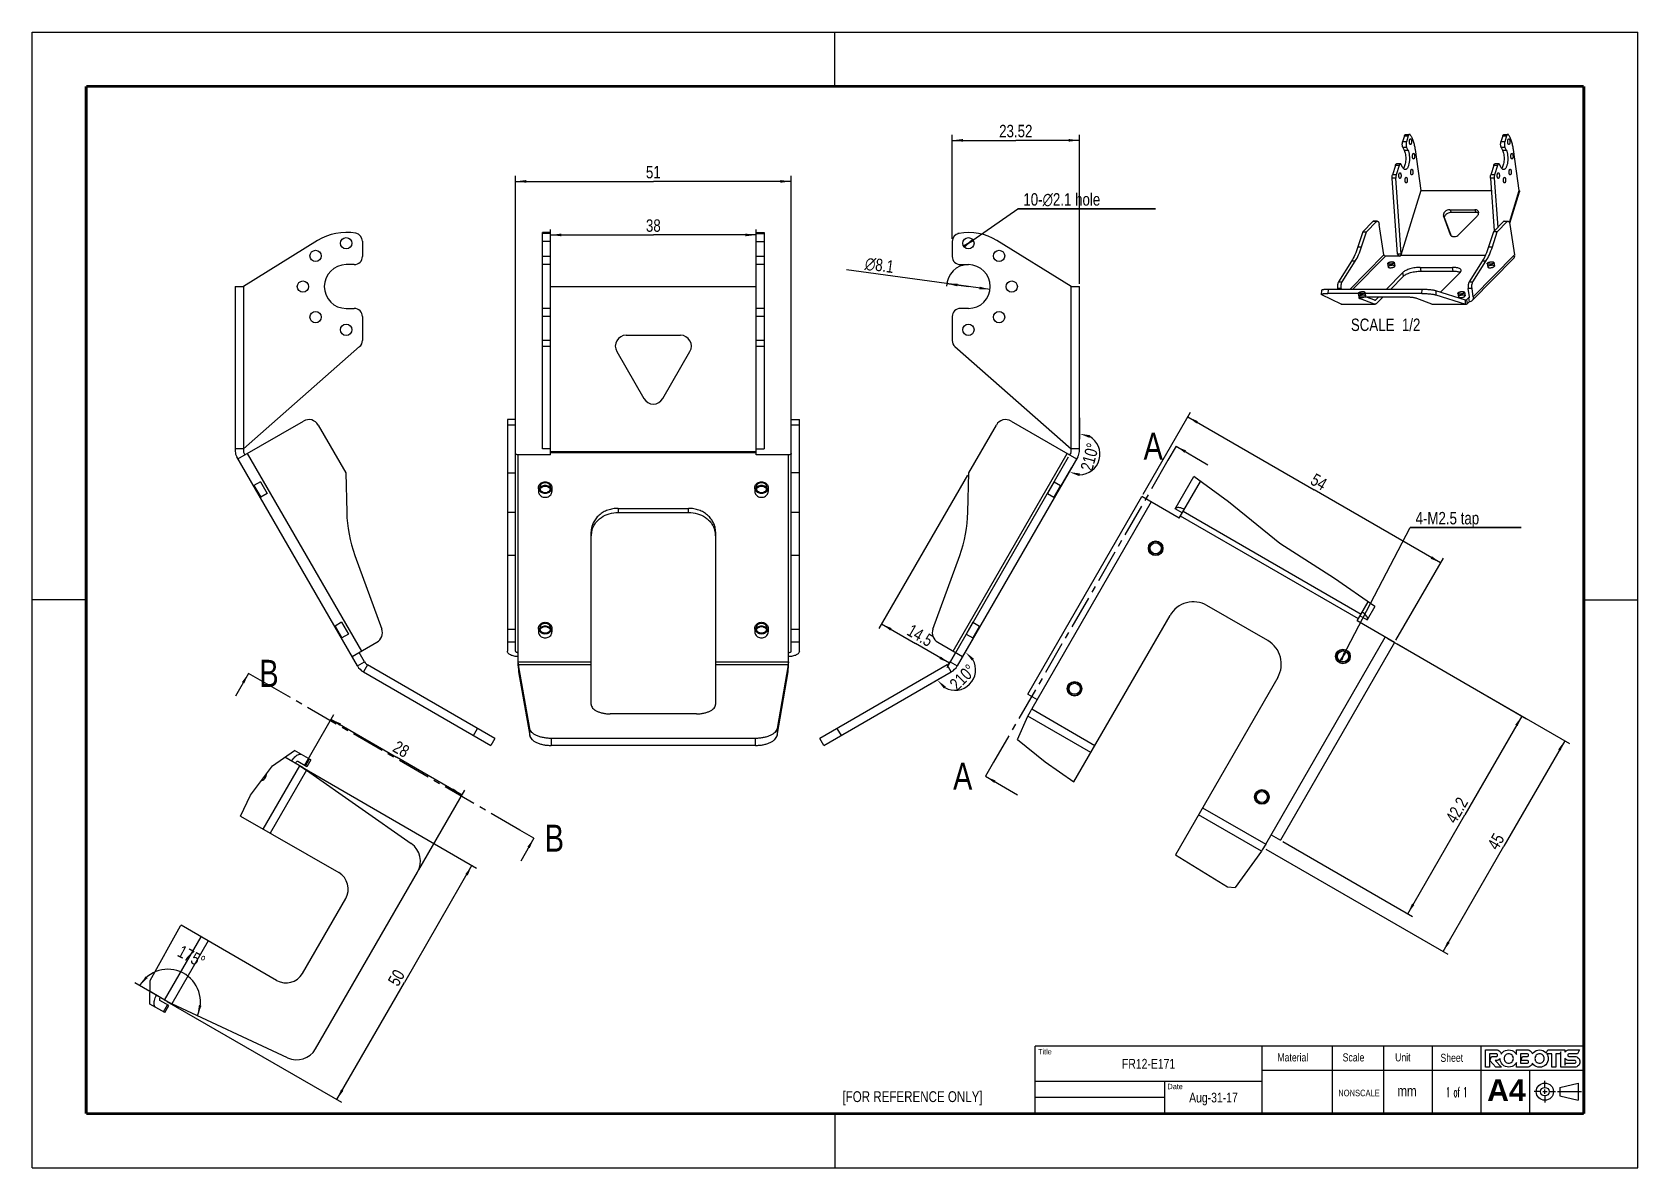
# Model space of a CAD drawing. Header units: millimetres. Extents: x 0 to 297, y 0 to 210.
import ezdxf

# ---------------------------------------------------------------- set-up
doc = ezdxf.new("R2010")
doc.units = ezdxf.units.MM
doc.header["$LTSCALE"] = 16.335
doc.header["$PDMODE"] = 3
doc.header["$PDSIZE"] = 0.1
doc.linetypes.add('CENTER', pattern=[0.6, 0.375, -0.075, 0.075, -0.075])
doc.layers.get('0').update_dxf_attribs({"linetype": 'CONTINUOUS'})
doc.layers.get('Defpoints').update_dxf_attribs({"linetype": 'CONTINUOUS'})
doc.layers.add('02___PRT_ALL_AXES', color=7, linetype='CONTINUOUS')
doc.layers.add('DEFAULT_1', color=7, linetype='CENTER')
doc.styles.get("Standard").update_dxf_attribs({"font": 'txt', "width": 0.8})
doc.styles.add('TEXTSTYLE_1', font='gdt', dxfattribs={"width": 0.8})
doc.styles.add('TEXTSTYLE_2', font='arialbd.ttf')
doc.styles.add('TEXTSTYLE_3', font='txt_____.ttf', dxfattribs={"width": 0.5})
doc.dimstyles.new('DIMSTYLE_1', dxfattribs={"dimtxt": 2.3, "dimasz": 2, "dimexe": 1, "dimexo": 0.5, "dimgap": 0.575, "dimtad": 1, "dimdsep": 46, "dimtxsty": 'Standard', "dimblk": '_FILLED', "dimblk1": '_FILLED', "dimblk2": '_FILLED', "dimcen": 0.09, "dimadec": 0, "dimazin": 0, "dimtp": 0.3, "dimtm": 0.3, "dimtfac": 1, "dimtofl": 0, "dimtmove": 0, "dimatfit": 3, "dimldrblk": '_FILLED', "dimfxl": 0, "dimtolj": 1, "dimarcsym": 0})
doc.dimstyles.new('DIMSTYLE_2', dxfattribs={"dimtxt": 2.3, "dimasz": 2, "dimexe": 1, "dimexo": 0.5, "dimtad": 1, "dimdec": 1, "dimdsep": 46, "dimtxsty": 'Standard', "dimblk": '_FILLED', "dimblk1": '_FILLED', "dimblk2": '_FILLED', "dimcen": 0.09, "dimadec": 0, "dimazin": 0, "dimtp": 0.5, "dimtm": 0.5, "dimtfac": 1, "dimtdec": 1, "dimtofl": 0, "dimtmove": 0, "dimatfit": 3, "dimldrblk": '_FILLED', "dimfxl": 0, "dimtolj": 1, "dimarcsym": 0})
doc.dimstyles.new('DIMSTYLE_3', dxfattribs={"dimtxt": 2.3, "dimasz": 2, "dimexe": 1, "dimexo": 0.5, "dimgap": 0.575, "dimtad": 1, "dimdsep": 46, "dimtxsty": 'Standard', "dimblk": '_FILLED', "dimblk1": '_FILLED', "dimblk2": '_FILLED', "dimcen": 0.09, "dimadec": 0, "dimazin": 0, "dimtp": 0.2, "dimtm": 0.2, "dimtfac": 1, "dimtofl": 0, "dimtmove": 0, "dimatfit": 3, "dimldrblk": '_FILLED', "dimfxl": 0, "dimtolj": 1, "dimarcsym": 0})
doc.dimstyles.new('DIMSTYLE_4', dxfattribs={"dimtxt": 2.3, "dimasz": 2, "dimexe": 1, "dimexo": 0.5, "dimtad": 1, "dimdsep": 46, "dimtxsty": 'Standard', "dimblk": '_FILLED', "dimblk1": '_FILLED', "dimblk2": '_FILLED', "dimcen": 0.09, "dimadec": 0, "dimazin": 0, "dimtp": 0.1, "dimtm": 0.1, "dimtfac": 1, "dimtmove": 0, "dimatfit": 2, "dimldrblk": '_FILLED', "dimfxl": 0, "dimtolj": 1, "dimarcsym": 0})
doc.dimstyles.new('DIMSTYLE_5', dxfattribs={"dimtxt": 2.3, "dimasz": 2, "dimexe": 1, "dimexo": 0.5, "dimtad": 1, "dimdsep": 46, "dimtxsty": 'Standard', "dimblk": '_FILLED', "dimblk1": '_FILLED', "dimblk2": '_FILLED', "dimcen": 0.09, "dimadec": 0, "dimazin": 0, "dimtp": 0.2, "dimtm": 0.2, "dimtfac": 1, "dimtmove": 0, "dimatfit": 2, "dimldrblk": '_FILLED', "dimfxl": 0, "dimtolj": 1, "dimarcsym": 0})
doc.dimstyles.get("Standard").update_dxf_attribs({"dimtxt": 2.3, "dimasz": 2, "dimexe": 1, "dimexo": 0.5, "dimtad": 1, "dimdsep": 46, "dimtxsty": 'Standard', "dimblk": '_FILLED', "dimblk1": '_FILLED', "dimblk2": '_FILLED', "dimcen": 0.09, "dimadec": 0, "dimazin": 0, "dimtol": 1, "dimtp": 0.01, "dimtm": 0.01, "dimtfac": 1, "dimtofl": 0, "dimtmove": 0, "dimatfit": 3, "dimldrblk": '_FILLED', "dimfxl": 0, "dimtolj": 1, "dimarcsym": 0})

msp = doc.modelspace()

# ---------------------------------------------------------------- texts
at = {"color": 2, "linetype": 'Continuous', "insert": (256.771, 157.037), "char_height": 2.3, "width": 18.4, "attachment_point": 3, "line_spacing_factor": 0.9}
msp.add_mtext('SCALE  1/2', dxfattribs=at)
at = {"color": 7, "linetype": 'Continuous', "line_spacing_factor": 0.9}
for s, insert, char_height, width, attachment_point in [('A', (205.572, 135.929), 5, 4, 1), ('B', (42.028, 93.937), 5, 4, 1), ('A', (170.337, 74.901), 5, 4, 1), ('B', (94.815, 63.461), 5, 4, 1), ('Title', (186.059, 21.983), 1, 4, 1), ('Material', (230.324, 21.18), 1.5, 9.6, 1), ('Scale', (242.398, 21.18), 1.5, 6, 1), ('Unit', (252.096, 21.186), 1.5, 4.8, 1), ('Sheet', (260.483, 21.1), 1.5, 6, 1), ('FR12-E171 ', (206.5, 20.15), 1.8, 14.4, 2), ('Date', (210.002, 15.549), 1, 3.2, 1), ('[FOR REFERENCE ONLY]', (149.881, 14.168), 2, 32, 1), ('Aug-31-17', (218.5, 13.9), 1.8, 12.96, 2), ('NONSCALE', (241.586, 14.444), 1.2, 7.68, 1), ('mm', (252.517, 15.216), 2, 3.2, 1)]:
    msp.add_mtext(s, dxfattribs=dict(at, insert=insert, char_height=char_height, width=width, attachment_point=attachment_point))
for s, insert, char_height, width, attachment_point, style in [('1 of 1', (263.5, 14.9), 1.8, 5.4, 2, 'TEXTSTYLE_3'), ('A4', (269.117, 16.359), 4, 7.13755, 1, 'TEXTSTYLE_2')]:
    msp.add_mtext(s, dxfattribs=dict(at, insert=insert, char_height=char_height, width=width, attachment_point=attachment_point, style=style))

# ---------------------------------------------------------------- blocks, each defined once
blk = doc.blocks.new('_FILLED')
at = {"color": 0, "linetype": 'ByBlock'}
blk.add_solid([(0, 0), (-1, 0.125), (-1, -0.125)], dxfattribs=at)
blk = doc.blocks.new('*D1')
at = {"color": 2, "linetype": 'Continuous'}
for p, q in [((95.9, 167.51), (95.9, 173.5)), ((95.9, 172.5), (114.9, 172.5)), ((133.9, 172.5), (114.9, 172.5)), ((133.9, 167.51), (133.9, 173.5))]:
    blk.add_line(p, q, dxfattribs=at)
at = {"color": 2, "linetype": 'Continuous', "xscale": 2, "yscale": 2, "zscale": 2, "rotation": 180}
blk.add_blockref('_FILLED', (95.9, 172.5), dxfattribs=at)
at = {"color": 2, "linetype": 'Continuous', "xscale": 2, "yscale": 2, "zscale": 2}
blk.add_blockref('_FILLED', (133.9, 172.5), dxfattribs=at)
at = {"color": 2, "linetype": 'Continuous', "insert": (114.9, 175.38), "char_height": 2.3, "width": 3.68, "attachment_point": 2, "line_spacing_factor": 0.9}
blk.add_mtext('38', dxfattribs=at)
blk = doc.blocks.new('*D2')
at = {"color": 2, "linetype": 'Continuous'}
for p, q in [((89.4, 137.85), (89.4, 183.4)), ((89.4, 182.4), (114.9, 182.4)), ((140.4, 182.4), (114.9, 182.4)), ((140.4, 137.85), (140.4, 183.4))]:
    blk.add_line(p, q, dxfattribs=at)
at = {"color": 2, "linetype": 'Continuous', "xscale": 2, "yscale": 2, "zscale": 2, "rotation": 180}
blk.add_blockref('_FILLED', (89.4, 182.4), dxfattribs=at)
at = {"color": 2, "linetype": 'Continuous', "xscale": 2, "yscale": 2, "zscale": 2}
blk.add_blockref('_FILLED', (140.4, 182.4), dxfattribs=at)
at = {"color": 2, "linetype": 'Continuous', "insert": (114.9, 185.27), "char_height": 2.3, "width": 3.68, "attachment_point": 2, "line_spacing_factor": 0.9}
blk.add_mtext('51', dxfattribs=at)
blk = doc.blocks.new('*D3')
at = {"color": 2, "linetype": 'Continuous'}
for p, q in [((252.45, 96.88), (276.41, 83.04)), ((275.54, 83.54), (264.99, 65.27)), ((254.44, 47), (264.99, 65.27)), ((231.35, 60.33), (255.31, 46.5))]:
    blk.add_line(p, q, dxfattribs=at)
at = {"color": 2, "linetype": 'Continuous', "xscale": 2, "yscale": 2, "zscale": 2}
for p, rotation in [((275.54, 83.54), 59.99999999999999), ((254.44, 47), 240)]:
    blk.add_blockref('_FILLED', p, dxfattribs=dict(at, rotation=rotation))
at = {"color": 2, "linetype": 'Continuous', "insert": (262.5, 66.71), "char_height": 2.3, "width": 7.36, "attachment_point": 2, "rotation": 60, "line_spacing_factor": 0.9}
blk.add_mtext('42.2', dxfattribs=at)
blk = doc.blocks.new('*D4')
at = {"color": 2, "linetype": 'Continuous'}
for p, q in [((205.5, 124.56), (214.25, 139.72)), ((213.75, 138.86), (237.13, 125.36)), ((260.52, 111.86), (237.13, 125.36)), ((252.26, 97.56), (261.02, 112.72))]:
    blk.add_line(p, q, dxfattribs=at)
at = {"color": 2, "linetype": 'Continuous', "xscale": 2, "yscale": 2, "zscale": 2}
for p, rotation in [((213.75, 138.86), 150), ((260.52, 111.86), 329.9999999999999)]:
    blk.add_blockref('_FILLED', p, dxfattribs=dict(at, rotation=rotation))
at = {"color": 2, "linetype": 'Continuous', "insert": (238.57, 127.85), "char_height": 2.3, "width": 3.68, "attachment_point": 2, "rotation": 330, "line_spacing_factor": 0.9}
blk.add_mtext('54', dxfattribs=at)
blk = doc.blocks.new('*D5')
at = {"color": 2, "linetype": 'Continuous'}
for p, q in [((49.94, 74.09), (82.22, 55.44)), ((81.36, 55.94), (68.86, 34.29)), ((56.36, 12.64), (68.86, 34.29)), ((24.94, 30.78), (57.22, 12.14))]:
    blk.add_line(p, q, dxfattribs=at)
at = {"color": 2, "linetype": 'Continuous', "xscale": 2, "yscale": 2, "zscale": 2}
for p, rotation in [((81.36, 55.94), 59.99999999999999), ((56.36, 12.64), 240)]:
    blk.add_blockref('_FILLED', p, dxfattribs=dict(at, rotation=rotation))
at = {"color": 2, "linetype": 'Continuous', "insert": (66.37, 35.73), "char_height": 2.3, "width": 3.68, "attachment_point": 2, "rotation": 60, "line_spacing_factor": 0.9}
blk.add_mtext('50', dxfattribs=at)
blk = doc.blocks.new('*D6')
at = {"color": 2, "linetype": 'Continuous'}
blk.add_line((23.39, 31.68), (19.02, 34.2), dxfattribs=at)
for start, end in [(62.5, 150), (335, 62.5)]:
    blk.add_arc((25.11, 30.69), 6.03, start, end, dxfattribs=at)
for points in [[(20.97, 35.4), (19.89, 33.7), (21.35, 35.08)], [(30.86, 30.13), (30.57, 28.14), (31.34, 30)]]:
    blk.add_solid(points, dxfattribs=at)
at = {"color": 2, "linetype": 'Continuous', "insert": (30.01, 40.11), "char_height": 2.3, "width": 7.0533, "attachment_point": 2, "rotation": 332.5, "line_spacing_factor": 0.9}
blk.add_mtext('175\\Fgdt;{\\Fgdt;~}', dxfattribs=at)
blk = doc.blocks.new('*D7')
at = {"color": 2, "linetype": 'Continuous'}
for p, q in [((50.36, 74.42), (55.78, 83.81)), ((55.28, 82.94), (67.4, 75.94)), ((79.53, 68.94), (67.4, 75.94)), ((71.55, 55.12), (80.03, 69.81))]:
    blk.add_line(p, q, dxfattribs=at)
at = {"color": 2, "linetype": 'Continuous', "xscale": 2, "yscale": 2, "zscale": 2}
for p, rotation in [((55.28, 82.94), 150), ((79.53, 68.94), 329.9999999999999)]:
    blk.add_blockref('_FILLED', p, dxfattribs=dict(at, rotation=rotation))
at = {"color": 2, "linetype": 'Continuous', "insert": (68.84, 78.43), "char_height": 2.3, "width": 3.68, "attachment_point": 2, "rotation": 330, "line_spacing_factor": 0.9}
blk.add_mtext('28', dxfattribs=at)
blk = doc.blocks.new('*D8')
at = {"color": 2, "linetype": 'Continuous'}
for p, q in [((250.71, 97.88), (284.33, 78.47)), ((283.47, 78.97), (272.22, 59.48)), ((260.97, 40), (272.22, 59.48)), ((228.21, 58.91), (261.83, 39.5))]:
    blk.add_line(p, q, dxfattribs=at)
at = {"color": 2, "linetype": 'Continuous', "xscale": 2, "yscale": 2, "zscale": 2}
for p, rotation in [((283.47, 78.97), 59.99999999999999), ((260.97, 40), 240)]:
    blk.add_blockref('_FILLED', p, dxfattribs=dict(at, rotation=rotation))
at = {"color": 2, "linetype": 'Continuous', "insert": (269.73, 60.92), "char_height": 2.3, "width": 3.68, "attachment_point": 2, "rotation": 60, "line_spacing_factor": 0.9}
blk.add_mtext('45', dxfattribs=at)
blk = doc.blocks.new('*D9')
at = {"color": 2, "linetype": 'Continuous'}
for p, q in [((191.65, 131.4), (169.17, 92.47)), ((172.99, 128.09), (156.61, 99.72)), ((157.11, 100.58), (163.39, 96.96)), ((169.67, 93.33), (163.39, 96.96))]:
    blk.add_line(p, q, dxfattribs=at)
at = {"color": 2, "linetype": 'Continuous', "xscale": 2, "yscale": 2, "zscale": 2}
for p, rotation in [((157.11, 100.58), 150), ((169.67, 93.33), 329.9999999999999)]:
    blk.add_blockref('_FILLED', p, dxfattribs=dict(at, rotation=rotation))
at = {"color": 2, "linetype": 'Continuous', "insert": (164.83, 99.45), "char_height": 2.3, "width": 7.36, "attachment_point": 2, "rotation": 330, "line_spacing_factor": 0.9}
blk.add_mtext('14.5', dxfattribs=at)
blk = doc.blocks.new('*D10')
at = {"color": 2, "linetype": 'Continuous'}
for p, q in [((173.18, 170.96), (182.34, 177.34)), ((182.34, 177.34), (207.8, 177.34)), ((207.8, 177.34), (182.34, 177.34)), ((172.32, 170.36), (173.18, 170.96)), ((174.04, 171.56), (173.18, 170.96))]:
    blk.add_line(p, q, dxfattribs=at)
at = {"color": 2, "linetype": 'Continuous', "xscale": 2, "yscale": 2, "zscale": 2}
for p, rotation in [((172.32, 170.36), 214.8616442644), ((174.04, 171.56), 34.8616442644)]:
    blk.add_blockref('_FILLED', p, dxfattribs=dict(at, rotation=rotation))
at = {"color": 2, "linetype": 'Continuous', "insert": (183.34, 180.22), "char_height": 2.3, "width": 23.3067, "attachment_point": 1, "line_spacing_factor": 0.9}
blk.add_mtext('10-\\Fgdt;{\\Fgdt;n}\\Ftxt;2.1 hole', dxfattribs=at)
blk = doc.blocks.new('*D11')
at = {"color": 2, "linetype": 'Continuous'}
for p, q in [((173.18, 162.96), (150.63, 166.03)), ((169.17, 163.51), (173.18, 162.96)), ((177.19, 162.42), (173.18, 162.96))]:
    blk.add_line(p, q, dxfattribs=at)
at = {"color": 2, "linetype": 'Continuous', "xscale": 2, "yscale": 2, "zscale": 2}
for p, rotation in [((169.17, 163.51), 172.2501602208), ((177.19, 162.42), 352.2501602208)]:
    blk.add_blockref('_FILLED', p, dxfattribs=dict(at, rotation=rotation))
at = {"color": 2, "linetype": 'Continuous', "insert": (159.53, 167.72), "char_height": 2.3, "width": 8.5867, "attachment_point": 3, "rotation": 352.2502, "line_spacing_factor": 0.9, "style": 'TEXTSTYLE_1'}
blk.add_mtext('{\\Fgdt;n}\\Ftxt;8.1', dxfattribs=at)
blk = doc.blocks.new('*D12')
at = {"color": 2, "linetype": 'Continuous'}
for p, q in [((242.45, 94.56), (254.88, 118.41)), ((254.88, 118.41), (275.43, 118.41)), ((275.43, 118.41), (254.88, 118.41)), ((243.03, 95.67), (242.45, 94.56)), ((241.87, 93.46), (242.45, 94.56))]:
    blk.add_line(p, q, dxfattribs=at)
at = {"color": 2, "linetype": 'Continuous', "xscale": 2, "yscale": 2, "zscale": 2}
for p, rotation in [((241.87, 93.46), 242.4594413345), ((243.03, 95.67), 62.4594413345)]:
    blk.add_blockref('_FILLED', p, dxfattribs=dict(at, rotation=rotation))
at = {"color": 2, "linetype": 'Continuous', "insert": (255.88, 121.28), "char_height": 2.3, "width": 18.4, "attachment_point": 1, "line_spacing_factor": 0.9}
blk.add_mtext('4-M2.5 tap', dxfattribs=at)
blk = doc.blocks.new('*D13')
at = {"color": 2, "linetype": 'Continuous'}
for p, q in [((170.18, 171.81), (170.18, 190.99)), ((193.7, 163.45), (193.7, 190.99)), ((170.18, 189.99), (181.94, 189.99)), ((193.7, 189.99), (181.94, 189.99))]:
    blk.add_line(p, q, dxfattribs=at)
at = {"color": 2, "linetype": 'Continuous', "xscale": 2, "yscale": 2, "zscale": 2, "rotation": 180}
blk.add_blockref('_FILLED', (170.18, 189.99), dxfattribs=at)
at = {"color": 2, "linetype": 'Continuous', "xscale": 2, "yscale": 2, "zscale": 2}
blk.add_blockref('_FILLED', (193.7, 189.99), dxfattribs=at)
at = {"color": 2, "linetype": 'Continuous', "insert": (181.94, 192.86), "char_height": 2.3, "width": 9.2, "attachment_point": 2, "line_spacing_factor": 0.9}
blk.add_mtext('23.52', dxfattribs=at)
blk = doc.blocks.new('*D14')
at = {"color": 0, "linetype": 'Continuous', "lineweight": -2}
for p, q in [((193.7, 138.7), (193.7, 134.75)), ((190.32, 126.1), (192.3, 129.52))]:
    blk.add_line(p, q, dxfattribs=at)
blk.add_arc((193.7, 131.95), 3.8, 270.5176, 59.4824, dxfattribs=at)
at = {"layer": 'Defpoints', "color": 0, "linetype": 'Continuous'}
for p in [(193.7, 139.2), (193.7, 131.95), (196.14, 129.04), (190.07, 125.67)]:
    blk.add_point(p, dxfattribs=at)
at = {"color": 0, "linetype": 'Continuous', "lineweight": -2, "xscale": 2, "yscale": 2, "zscale": 2}
for p, rotation in [((193.7, 135.75), 164.7412097107758), ((191.8, 128.66), 165.2587902891105)]:
    blk.add_blockref('_FILLED', p, dxfattribs=dict(at, rotation=rotation))
at = {"color": 0, "linetype": 'Continuous', "insert": (194.5, 131.74), "char_height": 2.3, "attachment_point": 2, "rotation": 75}
blk.add_mtext('\\A1;210°', dxfattribs=at)
blk = doc.blocks.new('*D15')
at = {"color": 0, "linetype": 'Continuous', "lineweight": -2}
for p, q in [((174.07, 97.96), (172.1, 94.54)), ((164.85, 88.74), (168.27, 90.71))]:
    blk.add_line(p, q, dxfattribs=at)
blk.add_arc((170.7, 92.11), 3.8, 240.5176, 29.4824, dxfattribs=at)
at = {"layer": 'Defpoints', "color": 0, "linetype": 'Continuous'}
for p in [(174.32, 98.39), (170.7, 92.11), (174.44, 91.45), (164.42, 88.49)]:
    blk.add_point(p, dxfattribs=at)
at = {"color": 0, "linetype": 'Continuous', "lineweight": -2, "xscale": 2, "yscale": 2, "zscale": 2}
for p, rotation in [((172.6, 95.4), 134.7412097109622), ((167.41, 90.21), 135.2587902890375)]:
    blk.add_blockref('_FILLED', p, dxfattribs=dict(at, rotation=rotation))
at = {"color": 0, "linetype": 'Continuous', "insert": (171.28, 91.53), "char_height": 2.3, "attachment_point": 2, "rotation": 45}
blk.add_mtext('\\A1;210°', dxfattribs=at)

# ---------------------------------------------------------------- dimensions: what is measured, and where the dimension line sits
at = {"color": 2, "linetype": 'Continuous'}
dim = msp.add_linear_dim(base=(193.697, 189.987), p1=(170.18, 171.313), p2=(193.697, 162.949), dimstyle='DIMSTYLE_3', dxfattribs=at)
dim.commit()
dim.dimension.update_dxf_attribs({"geometry": '*D13', "text_midpoint": (181.939, 189.987), "dimtype": 160})
for base, p1, p2, angle, dimstyle, picture, middle in [((89.404, 182.399), (140.404, 137.351), (89.404, 137.351), 180, 'DIMSTYLE_1', '*D2', (114.904, 182.399)), ((95.904, 172.501), (133.904, 167.012), (95.904, 167.012), 180, 'DIMSTYLE_1', '*D1', (114.904, 172.501)), ((260.517, 111.857), (205.247, 124.127), (252.013, 97.127), 330, 'DIMSTYLE_1', '*D4', (237.135, 125.357)), ((169.67, 93.333), (173.243, 128.521), (191.898, 131.833), 330, 'DIMSTYLE_3', '*D9', (163.391, 96.958)), ((260.967, 39.995), (250.281, 98.127), (227.781, 59.155), 240, 'DIMSTYLE_1', '*D8', (272.217, 59.481)), ((254.442, 47), (252.013, 97.127), (230.914, 60.584), 240, 'DIMSTYLE_1', '*D3', (264.992, 65.271)), ((55.277, 82.942), (71.298, 54.691), (50.107, 73.987), 150, 'DIMSTYLE_3', '*D7', (67.402, 75.942)), ((56.358, 12.643), (49.504, 74.335), (24.504, 31.034), 240, 'DIMSTYLE_1', '*D5', (68.858, 34.293))]:
    dim = msp.add_linear_dim(base=base, p1=p1, p2=p2, angle=angle, dimstyle=dimstyle, dxfattribs=at)
    dim.commit()
    dim.dimension.update_dxf_attribs({"geometry": picture, "text_midpoint": middle, "dimtype": 160})
for p1, p2, text, dimstyle, override, picture, middle in [((174.042, 171.562), (172.319, 170.362), '10-%%c<> hole', 'DIMSTYLE_4', {"dimtih": 1, "dimtoh": 1, "dimpost": '<>'}, '*D10', (194.994, 179.068)), ((169.167, 163.508), (177.193, 162.416), '%%c<>', 'DIMSTYLE_5', {"dimpost": '<>'}, '*D11', (155.121, 167.161)), ((243.028, 95.673), (241.872, 93.456), '4-M<> tap', 'DIMSTYLE_4', {"dimtih": 1, "dimtoh": 1, "dimpost": '<>'}, '*D12', (265.083, 120.132))]:
    dim = msp.add_diameter_dim_2p(p1=p1, p2=p2, text=text, dimstyle=dimstyle, override=override, dxfattribs=at)
    dim.commit()
    dim.dimension.update_dxf_attribs({"geometry": picture, "text_midpoint": middle, "dimtype": 163})
for base, center, p1, p2, picture, middle in [((196.14, 129.039), (193.697, 131.949), (190.073, 125.671), (193.697, 139.199), '*D14', (197.368, 130.966)), ((174.439, 91.453), (170.697, 92.112), (164.419, 88.487), (174.322, 98.391), '*D15', (173.384, 89.426))]:
    dim = msp.add_angular_dim_3p(base=base, center=center, p1=p1, p2=p2, dimstyle='DIMSTYLE_2', dxfattribs=at)
    dim.commit()
    dim.dimension.update_dxf_attribs({"geometry": picture, "text_midpoint": middle, "dimtype": 165})
dim = msp.add_angular_dim_2l(base=(27.889, 36.0301), line1=((30.5129, 28.1648), (30.4583, 28.1902)), line2=((23.3932, 31.675), (19.0229, 34.1982)), dimstyle='DIMSTYLE_2', dxfattribs=at)
dim.commit()
dim.dimension.update_dxf_attribs({"geometry": '*D6', "text_midpoint": (29.482, 39.0902), "dimtype": 162})

# ---------------------------------------------------------------- linework, layer by layer
at = {"color": 7, "linetype": 'Continuous'}
for p, q in [((0, 0), (0, 210)), ((0, 210), (297, 210)), ((148.5, 200), (148.5, 210)), ((297, 0), (297, 210)), ((253.829, 190.815), (253.489, 189.713)), ((253.829, 190.815), (254.52, 190.815)), ((254.058, 191.099), (254.749, 191.099)), ((254.52, 190.815), (254.18, 189.713)), ((272.019, 190.81), (271.68, 189.713)), ((272.019, 190.81), (272.71, 190.81)), ((272.247, 191.093), (272.938, 191.093)), ((272.71, 190.81), (272.371, 189.713)), ((254.18, 189.713), (253.489, 189.713)), ((253.536, 188.659), (253.765, 188.193)), ((254.227, 188.659), (253.536, 188.659)), ((253.765, 188.193), (254.456, 188.193)), ((254.227, 188.659), (254.456, 188.193)), ((255.798, 188.291), (256.864, 180.691)), ((272.371, 189.713), (271.68, 189.713)), ((272.418, 188.659), (271.727, 188.659)), ((271.727, 188.659), (271.956, 188.193)), ((271.956, 188.193), (272.647, 188.193)), ((272.418, 188.659), (272.647, 188.193)), ((275.055, 180.691), (273.989, 188.291)), ((252.145, 185.365), (251.607, 183.625)), ((252.836, 185.365), (252.145, 185.365)), ((252.836, 185.365), (252.298, 183.625)), ((253.065, 185.649), (252.374, 185.649)), ((253.475, 185.02), (253.246, 185.487)), ((270.336, 185.365), (269.798, 183.625)), ((271.027, 185.365), (270.336, 185.365)), ((271.027, 185.365), (270.489, 183.625)), ((271.256, 185.649), (270.565, 185.649)), ((271.666, 185.02), (271.437, 185.487)), ((252.543, 168.941), (251.549, 183.025)), ((252.24, 183.025), (251.549, 183.025)), ((252.298, 183.625), (251.607, 183.625)), ((253.233, 168.941), (252.24, 183.025)), ((270.431, 183.025), (269.74, 183.025)), ((269.74, 183.025), (270.431, 173.231)), ((270.489, 183.625), (269.798, 183.625)), ((270.431, 183.025), (271.076, 173.885)), ((256.864, 180.691), (253.177, 168.759)), ((256.864, 180.691), (269.905, 180.691)), ((273.234, 174.798), (275.055, 180.691)), ((273.286, 174.66), (275.081, 180.469)), ((261.274, 175.525), (261.045, 175.991)), ((261.045, 175.991), (262.309, 172.575)), ((262.436, 172.382), (261.274, 175.525)), ((262.206, 177.166), (266.844, 177.166)), ((262.206, 177.166), (262.435, 176.7)), ((262.435, 176.7), (267.073, 176.7)), ((263.904, 172.575), (267.279, 175.991)), ((267.073, 176.7), (266.844, 177.166)), ((95.904, 172.961), (94.404, 172.961)), ((94.404, 132.949), (94.404, 172.96)), ((94.404, 172.804), (95.904, 172.804)), ((95.904, 131.833), (95.904, 172.96)), ((133.904, 131.833), (133.904, 172.949)), ((133.904, 172.949), (135.404, 172.949)), ((133.904, 172.789), (135.404, 172.789)), ((135.404, 172.949), (135.404, 132.949)), ((246.122, 173.098), (245.215, 170.297)), ((245.906, 170.297), (246.813, 173.098)), ((247.969, 174.972), (246.122, 173.098)), ((246.122, 173.098), (246.813, 173.098)), ((248.659, 174.972), (246.813, 173.098)), ((248.659, 174.972), (247.969, 174.972)), ((248.802, 175.042), (248.112, 175.042)), ((250.023, 168.829), (249.165, 174.409)), ((262.309, 172.575), (262.33, 172.526)), ((270.3, 173.098), (269.393, 170.297)), ((270.084, 170.297), (270.991, 173.098)), ((270.3, 173.098), (272.146, 174.972)), ((270.991, 173.098), (270.3, 173.098)), ((270.991, 173.098), (272.837, 174.972)), ((272.837, 174.972), (272.146, 174.972)), ((272.29, 175.042), (272.98, 175.042)), ((273.342, 174.409), (274.201, 168.829)), ((52.808, 171.452), (39.072, 162.949)), ((61.089, 171.327), (61.089, 168.512)), ((94.404, 171.327), (95.904, 171.327)), ((133.904, 171.313), (135.404, 171.313)), ((170.18, 171.313), (170.18, 168.512)), ((192.197, 162.949), (178.461, 171.452)), ((245.215, 170.297), (245.906, 170.297)), ((269.393, 170.297), (270.084, 170.297)), ((59.589, 167.012), (58.089, 167.012)), ((95.904, 168.512), (94.404, 168.512)), ((95.904, 167.012), (94.404, 167.012)), ((135.404, 168.512), (133.904, 168.512)), ((135.404, 167.012), (133.904, 167.012)), ((171.68, 167.012), (173.18, 167.012)), ((244.021, 167.638), (241.612, 163.838)), ((242.303, 163.838), (244.711, 167.638)), ((243.713, 162.424), (250.023, 168.829)), ((244.711, 167.638), (244.021, 167.638)), ((250.29, 168.597), (244.208, 162.424)), ((253.053, 168.597), (250.29, 168.597)), ((253.233, 168.941), (252.543, 168.941)), ((253.137, 168.682), (253.053, 168.597)), ((268.762, 168.682), (253.137, 168.682)), ((253.177, 168.759), (268.799, 168.759)), ((256.743, 166.499), (262.73, 166.499)), ((256.743, 166.499), (256.85, 165.802)), ((262.837, 165.802), (262.73, 166.499)), ((268.198, 167.638), (265.79, 163.838)), ((266.352, 160.372), (273.993, 168.127)), ((266.481, 163.838), (268.889, 167.638)), ((266.561, 161.074), (274.201, 168.829)), ((268.889, 167.638), (268.198, 167.638)), ((241.612, 163.838), (242.303, 163.838)), ((253.535, 165.58), (250.425, 162.424)), ((253.642, 164.883), (251.22, 162.424)), ((253.642, 164.883), (253.535, 165.58)), ((256.85, 165.802), (262.837, 165.802)), ((264.127, 165.58), (260.491, 161.89)), ((265.79, 163.838), (266.481, 163.838)), ((37.572, 162.949), (37.572, 132.485)), ((37.572, 162.949), (39.072, 162.949)), ((39.072, 162.949), (39.072, 132.485)), ((95.904, 162.949), (133.904, 162.949)), ((192.197, 132.485), (192.197, 162.949)), ((192.197, 162.949), (193.697, 162.949)), ((193.697, 132.485), (193.697, 162.949)), ((238.488, 162.246), (238.445, 161.504)), ((242.126, 159.688), (238.54, 161.414)), ((239.714, 162.424), (239.672, 161.682)), ((257.066, 161.682), (239.672, 161.682)), ((257.109, 162.424), (239.714, 162.424)), ((241.454, 162.619), (241.484, 162.424)), ((242.145, 162.619), (241.454, 162.619)), ((242.145, 162.619), (242.175, 162.424)), ((245.506, 160.945), (245.495, 160.76)), ((248.311, 159.688), (245.495, 160.76)), ((253.801, 161.017), (246.433, 161.017)), ((248.354, 160.43), (246.812, 161.017)), ((248.237, 160.474), (248.504, 160.474)), ((249.038, 161.017), (248.504, 160.474)), ((249.833, 161.017), (248.611, 159.777)), ((258.903, 159.688), (256.087, 160.76)), ((257.066, 161.682), (257.109, 162.424)), ((259.647, 162.156), (259.604, 161.414)), ((259.604, 161.414), (265.088, 159.688)), ((265.131, 160.43), (259.647, 162.156)), ((264.99, 160.474), (265.313, 160.474)), ((265.088, 159.688), (265.131, 160.43)), ((265.313, 160.474), (265.871, 161.041)), ((265.313, 160.474), (265.42, 159.777)), ((266.323, 162.619), (265.632, 162.619)), ((265.87, 161.074), (265.632, 162.619)), ((265.675, 160.842), (265.783, 160.144)), ((266.561, 161.074), (266.323, 162.619)), ((58.089, 158.912), (59.589, 158.912)), ((61.089, 157.412), (61.089, 152.969)), ((95.904, 158.912), (94.404, 158.912)), ((95.904, 157.412), (94.404, 157.412)), ((135.404, 158.912), (133.904, 158.912)), ((135.404, 157.412), (133.904, 157.412)), ((170.18, 157.412), (170.18, 152.969)), ((173.18, 158.912), (171.68, 158.912)), ((242.126, 159.688), (248.311, 159.688)), ((242.203, 159.672), (248.396, 159.672)), ((258.903, 159.688), (265.088, 159.688)), ((258.989, 159.672), (265.182, 159.672)), ((265.783, 160.144), (265.42, 159.777)), ((39.072, 132.949), (60.579, 151.842)), ((95.904, 152.969), (94.404, 152.969)), ((95.904, 151.842), (94.404, 151.842)), ((109.868, 153.949), (119.94, 153.949)), ((135.404, 152.969), (133.904, 152.969)), ((135.404, 151.842), (133.904, 151.842)), ((170.69, 151.842), (192.197, 132.949)), ((108.136, 150.949), (113.172, 142.227)), ((116.636, 142.227), (121.672, 150.949)), ((38.072, 131.083), (50.196, 138.083)), ((52.928, 137.351), (58.026, 128.521)), ((87.904, 138.351), (87.904, 95.541)), ((89.404, 138.351), (87.904, 138.351)), ((89.404, 137.351), (87.904, 137.351)), ((89.404, 95.541), (89.404, 138.351)), ((140.404, 138.351), (141.904, 138.351)), ((140.404, 95.541), (140.404, 138.351)), ((141.904, 137.351), (140.404, 137.351)), ((141.904, 95.541), (141.904, 138.351)), ((173.243, 128.521), (178.341, 137.351)), ((181.073, 138.083), (193.197, 131.083)), ((39.072, 132.949), (37.572, 132.949)), ((60.17, 92.808), (37.84, 131.485)), ((39.139, 132.235), (39.371, 131.833)), ((39.804, 132.083), (60.902, 95.541)), ((89.904, 92.808), (89.904, 131.833)), ((95.904, 131.833), (89.904, 131.833)), ((95.904, 132.949), (94.404, 132.949)), ((95.904, 132.485), (133.904, 132.485)), ((133.904, 132.235), (95.904, 132.235)), ((133.904, 132.949), (135.404, 132.949)), ((139.904, 131.833), (133.904, 131.833)), ((139.904, 92.808), (139.904, 131.833)), ((170.367, 95.541), (191.465, 132.083)), ((193.43, 131.485), (171.099, 92.808)), ((192.13, 132.235), (191.898, 131.833)), ((193.697, 132.949), (192.197, 132.949)), ((58.026, 128.521), (58.192, 121.238)), ((87.904, 128.521), (89.404, 128.521)), ((141.904, 128.521), (140.404, 128.521)), ((173.077, 121.238), (173.243, 128.521)), ((211.434, 121.843), (214.886, 127.822)), ((221.258, 123.121), (214.886, 127.822)), ((41.033, 126.154), (42.283, 123.989)), ((42.246, 126.854), (43.496, 124.689)), ((189.023, 126.854), (187.773, 124.689)), ((190.236, 126.154), (188.986, 123.989)), ((212.175, 120.127), (216.101, 126.926)), ((108.404, 121.949), (108.404, 121.199)), ((108.404, 121.949), (121.404, 121.949)), ((121.404, 121.199), (121.404, 121.949)), ((184.149, 87.584), (205.247, 124.127)), ((206.979, 123.127), (184.881, 84.852)), ((212.175, 120.127), (205.247, 124.127)), ((212.733, 121.093), (211.434, 121.843)), ((230.785, 115.474), (221.258, 123.121)), ((87.904, 121.238), (89.404, 121.238)), ((108.404, 121.199), (121.404, 121.199)), ((140.404, 121.238), (141.904, 121.238)), ((245.316, 101.528), (212.407, 120.528)), ((212.907, 121.395), (245.816, 102.395)), ((103.404, 85.699), (103.404, 117.619)), ((126.404, 117.619), (126.404, 85.699)), ((59.693, 113.258), (64.658, 99.618)), ((89.404, 113.258), (87.904, 113.258)), ((141.904, 113.258), (140.404, 113.258)), ((166.611, 99.618), (171.576, 113.258)), ((240.888, 108.965), (230.785, 115.474)), ((248.371, 103.819), (240.888, 108.965)), ((10, 105), (0, 105)), ((228.553, 97.493), (217.294, 103.993)), ((245.084, 101.127), (247.131, 104.672)), ((287, 105), (297, 105)), ((192.702, 71.398), (210.464, 102.162)), ((252.013, 97.127), (245.084, 101.127)), ((245.642, 102.093), (246.941, 101.343)), ((248.371, 103.819), (246.941, 101.343)), ((56.033, 100.173), (57.283, 98.008)), ((57.246, 100.873), (58.496, 98.708)), ((87.904, 99.618), (89.404, 99.618)), ((140.404, 99.618), (141.904, 99.618)), ((174.023, 100.873), (172.773, 98.708)), ((175.236, 100.173), (173.986, 98.008)), ((228.182, 59.852), (250.281, 98.127)), ((59.17, 94.541), (63.778, 97.201)), ((61.469, 93.558), (60.469, 95.291)), ((89.404, 97.201), (87.904, 97.201)), ((141.904, 97.201), (140.404, 97.201)), ((167.491, 97.201), (172.099, 94.541)), ((170.8, 95.291), (169.8, 93.558)), ((252.013, 97.127), (230.914, 60.584)), ((60.17, 92.808), (61.469, 93.558)), ((62.018, 93.009), (61.268, 91.71)), ((85.57, 79.411), (62.018, 93.009)), ((89.904, 93.558), (103.404, 93.558)), ((103.404, 93.009), (89.974, 93.009)), ((92.034, 81.237), (89.974, 93.009)), ((89.974, 93.009), (89.974, 91.71)), ((126.404, 93.558), (139.904, 93.558)), ((139.833, 93.009), (126.404, 93.009)), ((139.833, 93.009), (137.773, 81.237)), ((139.833, 91.71), (139.833, 93.009)), ((169.251, 93.009), (145.699, 79.411)), ((170.001, 91.71), (169.251, 93.009)), ((169.8, 93.558), (171.099, 92.808)), ((61.268, 91.71), (84.82, 78.112)), ((89.974, 91.71), (92.034, 79.938)), ((137.773, 79.938), (139.833, 91.71)), ((146.449, 78.112), (170.001, 91.71)), ((230.383, 90.662), (211.448, 57.867)), ((184.149, 87.584), (185.881, 86.584)), ((122.904, 83.949), (106.904, 83.949)), ((182.257, 79.218), (184.192, 83.517)), ((184.192, 83.517), (184.641, 84.389)), ((195.823, 76.803), (184.192, 83.517)), ((184.641, 84.389), (184.881, 84.852)), ((184.881, 84.852), (196.573, 78.102)), ((81.658, 79.938), (82.408, 81.237)), ((92.034, 79.938), (92.034, 81.237)), ((137.773, 81.237), (137.773, 79.938)), ((148.861, 81.237), (149.611, 79.938)), ((85.57, 79.411), (84.82, 78.112)), ((133.789, 79.411), (96.019, 79.411)), ((96.019, 79.411), (96.019, 78.112)), ((133.789, 78.112), (96.019, 78.112)), ((133.789, 78.112), (133.789, 79.411)), ((146.449, 78.112), (145.699, 79.411)), ((182.257, 79.218), (187.371, 75.066)), ((40.377, 68.893), (44.465, 74.341)), ((42.754, 62.644), (49.504, 74.335)), ((44.465, 74.341), (48.551, 77.194)), ((50.153, 73.96), (46.741, 75.93)), ((51.54, 75.469), (48.551, 77.194)), ((50.79, 74.17), (49.12, 75.134)), ((50.558, 74.304), (51.308, 75.603)), ((51.54, 75.469), (50.79, 74.17)), ((187.371, 75.066), (192.702, 71.398)), ((50.768, 73.524), (44.053, 61.894)), ((50.768, 73.524), (70.128, 59.968)), ((38.571, 65.059), (40.377, 68.893)), ((216.491, 66.602), (228.182, 59.852)), ((38.571, 65.059), (56.714, 54.584)), ((227.372, 58.588), (215.741, 65.303)), ((229.182, 61.584), (230.914, 60.584)), ((211.448, 57.867), (221.108, 51.954)), ((227.372, 58.588), (222.494, 51.817)), ((52.413, 21.981), (71.298, 54.691)), ((221.108, 51.954), (222.494, 51.817)), ((49.995, 35.946), (57.995, 49.803)), ((21.842, 34.625), (27.475, 44.764)), ((27.475, 44.764), (27.54, 44.869)), ((45.214, 34.665), (27.54, 44.869)), ((24.504, 31.034), (31.254, 42.725)), ((32.553, 41.975), (25.838, 30.345)), ((21.788, 30.292), (21.842, 34.625)), ((24.54, 28.703), (21.788, 30.292)), ((25.153, 30.659), (21.817, 32.585)), ((25.29, 30.002), (23.62, 30.967)), ((24.308, 28.837), (25.058, 30.136)), ((25.375, 30.585), (24.504, 31.034)), ((24.54, 28.703), (25.29, 30.002)), ((25.153, 30.659), (25.37, 30.561)), ((25.37, 30.561), (25.838, 30.345)), ((25.838, 30.345), (25.375, 30.585)), ((47.258, 20.356), (25.838, 30.345)), ((279.803, 14.886), (279.803, 16.077)), ((282.565, 14.886), (285.968, 15.68)), ((282.565, 14.886), (282.565, 13.297)), ((285.968, 15.68), (285.968, 12.503)), ((279.009, 14.091), (277.818, 14.091)), ((279.406, 14.091), (280.2, 14.091)), ((279.803, 13.694), (279.803, 14.489)), ((279.803, 13.297), (279.803, 12.106)), ((280.597, 14.091), (281.788, 14.091)), ((282.156, 14.091), (286.556, 14.091)), ((282.565, 13.297), (285.968, 12.503)), ((148.5, 10), (148.5, 0)), ((0, 0), (297, 0))]:
    msp.add_line(p, q, dxfattribs=at)
at = {"color": 6, "linetype": 'Continuous'}
for p, q in [((250.707, 167.215), (250.807, 166.564)), ((251.942, 167.405), (252.043, 166.754)), ((269.128, 167.215), (269.228, 166.564)), ((270.364, 167.405), (270.464, 166.754)), ((245.275, 161.702), (245.375, 161.051)), ((246.51, 161.892), (246.61, 161.241)), ((263.696, 161.702), (263.796, 161.051)), ((264.931, 161.892), (265.031, 161.241)), ((42.246, 126.854), (41.033, 126.154)), ((93.654, 125.771), (93.654, 125.071)), ((96.154, 125.771), (96.154, 125.071)), ((133.654, 125.771), (133.654, 125.071)), ((136.154, 125.771), (136.154, 125.071)), ((189.023, 126.854), (190.236, 126.154)), ((43.496, 124.689), (42.283, 123.989)), ((187.773, 124.689), (188.986, 123.989)), ((57.246, 100.873), (56.033, 100.173)), ((58.496, 98.708), (57.283, 98.008)), ((93.654, 99.791), (93.654, 99.091)), ((96.154, 99.791), (96.154, 99.091)), ((133.654, 99.791), (133.654, 99.091)), ((136.154, 99.791), (136.154, 99.091)), ((172.773, 98.708), (173.986, 98.008)), ((174.023, 100.873), (175.236, 100.173))]:
    msp.add_line(p, q, dxfattribs=at)
at = {"color": 2, "linetype": 'Continuous'}
for p, q in [((287, 22.5), (185.5, 22.5)), ((185.5, 10), (185.5, 22.5)), ((227.5, 10), (227.5, 22.5)), ((240.5, 10), (240.5, 22.5)), ((250, 10), (250, 22.5)), ((259, 10), (259, 22.5)), ((268, 10), (268, 22.5)), ((287, 10), (287, 22.5)), ((287, 18), (227.5, 18)), ((277, 10), (277, 18)), ((227.5, 16), (185.5, 16)), ((209.5, 10), (209.5, 16)), ((209.5, 13), (185.5, 13)), ((287, 10), (185.5, 10))]:
    msp.add_line(p, q, dxfattribs=at)
at = {"color": 7, "linetype": 'Continuous', "const_width": 0.5}
for points in [[(10, 200), (10, 10)], [(287, 200), (10, 200)], [(287, 10), (287, 200)], [(10, 10), (287, 10)]]:
    msp.add_lwpolyline(points, dxfattribs=at)
at = {"color": 7, "linetype": 'Continuous'}
for points in [[(213.108, 121.743), (212.898, 121.853), (212.689, 121.943), (212.478, 122.012), (212.273, 122.059), (212.08, 122.082), (211.903, 122.082), (211.746, 122.056), (211.614, 122.007), (211.51, 121.936), (211.434, 121.843)], [(246.941, 101.343), (246.984, 101.456), (246.994, 101.58), (246.97, 101.72), (246.914, 101.868), (246.826, 102.022), (246.709, 102.178), (246.566, 102.331), (246.4, 102.479), (246.218, 102.616), (246.017, 102.743)], [(48.004, 75.201), (48.144, 75.425), (48.293, 75.633), (48.454, 75.827), (48.621, 76.001), (48.792, 76.152), (48.965, 76.279), (49.136, 76.379), (49.302, 76.451), (49.462, 76.492), (49.611, 76.503), (49.747, 76.484), (49.87, 76.433)], [(49.12, 75.134), (49.071, 75.15), (49.017, 75.149), (48.957, 75.13), (48.894, 75.096), (48.83, 75.046), (48.767, 74.983), (48.708, 74.91), (48.653, 74.826)], [(49.504, 74.335), (49.699, 74.209), (50.768, 73.524)], [(42.391, 71.577), (42.477, 71.598), (42.688, 71.694), (42.882, 71.83), (43.052, 72.001), (43.194, 72.205)], [(43.194, 72.205), (43.297, 72.425), (43.361, 72.658), (43.383, 72.894), (43.383, 72.899)], [(228.182, 59.852), (227.498, 58.783), (227.372, 58.588)], [(22.87, 29.668), (22.765, 29.749), (22.68, 29.857), (22.615, 29.992), (22.571, 30.151), (22.55, 30.331), (22.551, 30.529), (22.574, 30.742), (22.62, 30.966), (22.687, 31.198), (22.774, 31.433), (22.88, 31.667), (23.004, 31.9)], [(23.653, 31.525), (23.608, 31.435), (23.574, 31.348), (23.551, 31.262), (23.54, 31.182), (23.542, 31.11), (23.556, 31.048), (23.582, 31.001), (23.62, 30.967)]]:
    msp.add_lwpolyline(points, dxfattribs=at)
for centre, radius in [((207.809, 114.564), 1.35), ((207.809, 114.564), 1.25), ((207.809, 114.564), 1.025), ((242.45, 94.564), 1.35), ((242.45, 94.564), 1.25), ((242.45, 94.564), 1.025), ((192.809, 88.584), 1.35), ((192.809, 88.584), 1.25), ((192.809, 88.584), 1.025), ((227.45, 68.584), 1.35), ((227.45, 68.584), 1.25), ((227.45, 68.584), 1.025), ((279.803, 14.091), 1.588), ((279.803, 14.091), 0.794)]:
    msp.add_circle(centre, radius, dxfattribs=at)
for centre, radius, start, end in [((58.089, 162.962), 9.998, 79.83361, 121.8799), ((59.589, 171.327), 1.5, 0, 79.83361), ((171.68, 171.313), 1.5, 100.28284, 180), ((171.68, 171.327), 1.5, 100.16639, 108.22651), ((173.197, 162.949), 10, 58.24314, 100.28284), ((262.8, 172.757), 0.524, 206.1668, 210.81492), ((58.089, 162.962), 4.05, 90, 270), ((59.589, 168.512), 1.5, 270, 360), ((171.68, 168.512), 1.5, 180, 270), ((173.18, 162.962), 4.05, 270, 90), ((263.612, 164.601), 1.102, 62.25407, 65.13516), ((248.396, 160.536), 0.114, 269.98588, 274.00367), ((59.589, 157.412), 1.5, 0, 90), ((171.68, 157.412), 1.5, 90, 180), ((59.589, 152.969), 1.5, 311.29646, 360), ((109.868, 151.949), 2, 90, 210), ((119.94, 151.949), 2, 330, 90), ((171.68, 152.969), 1.5, 180, 228.70354), ((114.904, 143.227), 2, 210, 330), ((51.196, 136.351), 2, 30, 120), ((180.073, 136.351), 2, 60, 150), ((39.572, 132.485), 2, 180, 210), ((39.572, 132.485), 0.5, 180, 210), ((191.697, 132.485), 0.5, 330, 360), ((191.697, 132.485), 2, 330, 360), ((83.186, 121.808), 25, 181.30608, 200), ((148.083, 121.808), 25, 340, 358.69392), ((107.165, 116.868), 3.761, 172.48529, 179.98393), ((107.218, 116.861), 3.814, 165.16969, 172.48409), ((122.59, 116.861), 3.814, 7.51591, 14.83031), ((122.643, 116.868), 3.761, 0.01607, 7.51471), ((214.794, 99.662), 5, 60, 150), ((62.778, 98.933), 2, 300, 20), ((168.491, 98.933), 2, 160, 240), ((226.053, 93.162), 5, 330, 60), ((62.768, 94.308), 3, 210, 240), ((62.768, 94.308), 1.5, 210, 240), ((168.501, 94.308), 1.5, 300, 330), ((168.501, 94.308), 3, 300, 330), ((67.834, 56.691), 4, 330, 55), ((54.964, 51.553), 3.5, 330, 60), ((46.964, 37.696), 3.5, 240, 330), ((48.949, 23.981), 4, 245, 330)]:
    msp.add_arc(centre, radius, start, end, dxfattribs=at)
at = {"color": 2, "linetype": 'Continuous'}
msp.add_arc((173.18, 162.962), 4.05, 90, 179.2881, dxfattribs=at)
at = {"color": 7, "linetype": 'Continuous'}
for points, knots in [([(253.829, 190.815), (253.842, 190.856), (253.869, 190.929), (253.923, 191.021), (253.985, 191.082), (254.036, 191.099), (254.058, 191.099)], [0, 0, 0, 0, 0.3326107, 0.6071454, 0.8236162, 1, 1, 1, 1]), ([(254.749, 191.099), (254.726, 191.099), (254.676, 191.082), (254.614, 191.021), (254.56, 190.929), (254.533, 190.856), (254.52, 190.815)], [0, 0, 0, 0, 0.1763838, 0.3928546, 0.6673893, 1, 1, 1, 1]), ([(254.887, 191.01), (254.869, 191.035), (254.83, 191.078), (254.774, 191.099), (254.749, 191.099)], [0, 0, 0, 0, 0.5581132, 1, 1, 1, 1]), ([(254.887, 191.01), (255.002, 190.851), (255.213, 190.48), (255.463, 189.843), (255.665, 189.101), (255.76, 188.569), (255.798, 188.291)], [0, 0, 0, 0, 0.2029409, 0.4403162, 0.708085, 1, 1, 1, 1]), ([(272.019, 190.81), (272.031, 190.85), (272.059, 190.924), (272.112, 191.015), (272.174, 191.077), (272.225, 191.093), (272.247, 191.093)], [0, 0, 0, 0, 0.3326118, 0.6071453, 0.8236165, 1, 1, 1, 1]), ([(272.938, 191.093), (272.916, 191.093), (272.865, 191.077), (272.803, 191.015), (272.749, 190.924), (272.722, 190.85), (272.71, 190.81)], [0, 0, 0, 0, 0.1763835, 0.3928547, 0.6673882, 1, 1, 1, 1]), ([(273.076, 191.005), (273.058, 191.03), (273.019, 191.073), (272.963, 191.093), (272.938, 191.093)], [0, 0, 0, 0, 0.5577804, 1, 1, 1, 1]), ([(273.989, 188.291), (273.95, 188.569), (273.855, 189.1), (273.653, 189.842), (273.402, 190.477), (273.191, 190.847), (273.076, 191.005)], [0, 0, 0, 0, 0.2920628, 0.5598693, 0.7971862, 1, 1, 1, 1]), ([(253.536, 188.659), (253.502, 188.729), (253.452, 188.896), (253.42, 189.164), (253.429, 189.444), (253.463, 189.628), (253.489, 189.713)], [0, 0, 0, 0, 0.2190261, 0.4806644, 0.7525741, 1, 1, 1, 1]), ([(253.765, 188.193), (253.822, 188.076), (253.919, 187.811), (254.013, 187.375), (254.064, 186.892), (254.067, 186.391), (254.023, 185.903), (253.934, 185.459), (253.807, 185.084), (253.688, 184.871), (253.62, 184.786)], [0, 0, 0, 0, 0.1105216, 0.2388277, 0.3788433, 0.5232528, 0.6643312, 0.7946663, 0.9079477, 1, 1, 1, 1]), ([(254.456, 188.193), (254.527, 188.047), (254.641, 187.71), (254.737, 187.157), (254.766, 186.554), (254.725, 185.956), (254.632, 185.489), (254.523, 185.163), (254.431, 184.962), (254.328, 184.799), (254.216, 184.678), (254.095, 184.6), (254.007, 184.582), (253.965, 184.582)], [0, 0, 0, 0, 0.1234581, 0.2690695, 0.426091, 0.5820171, 0.7245138, 0.7874492, 0.843487, 0.8921253, 0.9334765, 0.9686115, 1, 1, 1, 1]), ([(254.18, 189.713), (254.153, 189.628), (254.119, 189.444), (254.111, 189.164), (254.142, 188.896), (254.192, 188.729), (254.227, 188.659)], [0, 0, 0, 0, 0.2474259, 0.5193356, 0.7809739, 1, 1, 1, 1]), ([(271.727, 188.659), (271.692, 188.729), (271.643, 188.896), (271.611, 189.164), (271.62, 189.444), (271.654, 189.628), (271.68, 189.713)], [0, 0, 0, 0, 0.2190261, 0.4806644, 0.7525741, 1, 1, 1, 1]), ([(271.956, 188.193), (272.013, 188.076), (272.109, 187.811), (272.204, 187.375), (272.254, 186.892), (272.258, 186.391), (272.214, 185.903), (272.125, 185.459), (271.998, 185.084), (271.879, 184.871), (271.811, 184.786)], [0, 0, 0, 0, 0.1105216, 0.2388277, 0.3788433, 0.5232528, 0.6643312, 0.7946663, 0.9079477, 1, 1, 1, 1]), ([(272.647, 188.193), (272.718, 188.047), (272.832, 187.71), (272.928, 187.157), (272.957, 186.554), (272.916, 185.956), (272.823, 185.489), (272.714, 185.163), (272.622, 184.962), (272.519, 184.799), (272.407, 184.678), (272.286, 184.6), (272.198, 184.582), (272.156, 184.582)], [0, 0, 0, 0, 0.1234581, 0.2690695, 0.426091, 0.5820171, 0.7245138, 0.7874492, 0.843487, 0.8921253, 0.9334765, 0.9686115, 1, 1, 1, 1]), ([(272.371, 189.713), (272.344, 189.628), (272.31, 189.444), (272.302, 189.164), (272.333, 188.896), (272.383, 188.729), (272.418, 188.659)], [0, 0, 0, 0, 0.2474259, 0.5193356, 0.7809739, 1, 1, 1, 1]), ([(252.145, 185.365), (252.158, 185.406), (252.185, 185.479), (252.239, 185.571), (252.301, 185.632), (252.351, 185.649), (252.374, 185.649)], [0, 0, 0, 0, 0.3324861, 0.6071563, 0.8236101, 1, 1, 1, 1]), ([(253.065, 185.649), (253.042, 185.649), (252.992, 185.632), (252.93, 185.571), (252.876, 185.479), (252.849, 185.406), (252.836, 185.365)], [0, 0, 0, 0, 0.1763899, 0.3928437, 0.6675139, 1, 1, 1, 1]), ([(253.246, 185.487), (253.235, 185.511), (253.21, 185.554), (253.166, 185.607), (253.117, 185.641), (253.082, 185.649), (253.065, 185.649)], [0, 0, 0, 0, 0.3155167, 0.5821183, 0.8046165, 1, 1, 1, 1]), ([(253.965, 184.582), (253.921, 184.582), (253.824, 184.604), (253.693, 184.696), (253.574, 184.839), (253.507, 184.955), (253.475, 185.02)], [0, 0, 0, 0, 0.1954438, 0.4178772, 0.6841829, 1, 1, 1, 1]), ([(270.336, 185.365), (270.349, 185.406), (270.376, 185.479), (270.43, 185.571), (270.492, 185.632), (270.542, 185.649), (270.565, 185.649)], [0, 0, 0, 0, 0.3324861, 0.6071563, 0.8236101, 1, 1, 1, 1]), ([(271.256, 185.649), (271.233, 185.649), (271.183, 185.632), (271.121, 185.571), (271.067, 185.479), (271.04, 185.406), (271.027, 185.365)], [0, 0, 0, 0, 0.1763899, 0.3928437, 0.6675139, 1, 1, 1, 1]), ([(271.437, 185.487), (271.426, 185.511), (271.401, 185.554), (271.357, 185.607), (271.308, 185.641), (271.272, 185.649), (271.256, 185.649)], [0, 0, 0, 0, 0.3155167, 0.5821183, 0.8046165, 1, 1, 1, 1]), ([(272.156, 184.582), (272.111, 184.582), (272.015, 184.604), (271.884, 184.696), (271.765, 184.839), (271.698, 184.955), (271.666, 185.02)], [0, 0, 0, 0, 0.1954438, 0.4178772, 0.6841829, 1, 1, 1, 1]), ([(251.549, 183.025), (251.541, 183.13), (251.544, 183.333), (251.579, 183.533), (251.607, 183.625)], [0, 0, 0, 0, 0.5225684, 1, 1, 1, 1]), ([(252.298, 183.625), (252.27, 183.533), (252.235, 183.333), (252.232, 183.13), (252.24, 183.025)], [0, 0, 0, 0, 0.4774316, 1, 1, 1, 1]), ([(269.74, 183.025), (269.732, 183.13), (269.735, 183.333), (269.77, 183.533), (269.798, 183.625)], [0, 0, 0, 0, 0.5225684, 1, 1, 1, 1]), ([(270.489, 183.625), (270.461, 183.533), (270.426, 183.333), (270.423, 183.13), (270.431, 183.025)], [0, 0, 0, 0, 0.4774316, 1, 1, 1, 1]), ([(275.055, 180.691), (275.073, 180.655), (275.097, 180.582), (275.092, 180.504), (275.081, 180.469)], [0, 0, 0, 0, 0.5257549, 1, 1, 1, 1]), ([(262.206, 177.166), (262.038, 177.166), (261.697, 177.088), (261.339, 176.851), (261.132, 176.595), (261.035, 176.392), (261, 176.185), (261.023, 176.051), (261.045, 175.991)], [0, 0, 0, 0, 0.268195, 0.5413173, 0.6698098, 0.7887302, 0.8978881, 1, 1, 1, 1]), ([(261.274, 175.525), (261.252, 175.585), (261.229, 175.718), (261.264, 175.925), (261.361, 176.129), (261.568, 176.385), (261.926, 176.622), (262.267, 176.7), (262.435, 176.7)], [0, 0, 0, 0, 0.1021119, 0.2112699, 0.3301903, 0.4586828, 0.731805, 1, 1, 1, 1]), ([(267.5, 176.823), (267.474, 176.876), (267.402, 176.976), (267.247, 177.085), (267.056, 177.152), (266.916, 177.166), (266.844, 177.166)], [0, 0, 0, 0, 0.226855, 0.4650302, 0.7220671, 1, 1, 1, 1]), ([(267.073, 176.7), (267.162, 176.7), (267.332, 176.679), (267.489, 176.607), (267.554, 176.561)], [0, 0, 0, 0, 0.5246659, 1, 1, 1, 1]), ([(267.279, 175.991), (267.339, 176.052), (267.443, 176.182), (267.541, 176.402), (267.566, 176.623), (267.53, 176.762), (267.5, 176.823)], [0, 0, 0, 0, 0.2818789, 0.5409954, 0.7776648, 1, 1, 1, 1]), ([(248.112, 175.042), (248.087, 175.042), (248.032, 175.027), (247.989, 174.992), (247.969, 174.972)], [0, 0, 0, 0, 0.461297, 1, 1, 1, 1]), ([(248.659, 174.972), (248.68, 174.992), (248.723, 175.027), (248.777, 175.042), (248.802, 175.042)], [0, 0, 0, 0, 0.5387031, 1, 1, 1, 1]), ([(248.802, 175.042), (248.822, 175.042), (248.864, 175.033), (248.922, 174.997), (248.976, 174.941), (249.047, 174.833), (249.117, 174.654), (249.151, 174.496), (249.165, 174.409)], [0, 0, 0, 0, 0.0761759, 0.1609319, 0.2600108, 0.3761017, 0.6591952, 1, 1, 1, 1]), ([(262.35, 172.488), (262.381, 172.437), (262.463, 172.342), (262.629, 172.242), (262.83, 172.187), (263.133, 172.174), (263.521, 172.277), (263.791, 172.461), (263.904, 172.575)], [0, 0, 0, 0, 0.1022074, 0.2104927, 0.3277383, 0.4542691, 0.7258425, 1, 1, 1, 1]), ([(272.29, 175.042), (272.265, 175.042), (272.21, 175.027), (272.167, 174.992), (272.146, 174.972)], [0, 0, 0, 0, 0.461297, 1, 1, 1, 1]), ([(272.837, 174.972), (272.858, 174.992), (272.901, 175.027), (272.955, 175.042), (272.98, 175.042)], [0, 0, 0, 0, 0.5387031, 1, 1, 1, 1]), ([(272.98, 175.042), (273, 175.042), (273.042, 175.033), (273.1, 174.997), (273.154, 174.941), (273.225, 174.833), (273.295, 174.654), (273.329, 174.496), (273.342, 174.409)], [0, 0, 0, 0, 0.0761759, 0.1609319, 0.2600108, 0.3761017, 0.6591952, 1, 1, 1, 1]), ([(245.215, 170.297), (245.056, 169.803), (244.714, 168.889), (244.264, 168.022), (244.021, 167.638)], [0, 0, 0, 0, 0.5331643, 1, 1, 1, 1]), ([(244.711, 167.638), (244.955, 168.022), (245.404, 168.889), (245.746, 169.803), (245.906, 170.297)], [0, 0, 0, 0, 0.4668357, 1, 1, 1, 1]), ([(269.393, 170.297), (269.233, 169.803), (268.892, 168.889), (268.442, 168.022), (268.198, 167.638)], [0, 0, 0, 0, 0.5331643, 1, 1, 1, 1]), ([(268.889, 167.638), (269.133, 168.022), (269.582, 168.889), (269.924, 169.803), (270.084, 170.297)], [0, 0, 0, 0, 0.4668357, 1, 1, 1, 1]), ([(250.29, 168.597), (250.227, 168.597), (250.101, 168.649), (250.033, 168.767), (250.023, 168.829)], [0, 0, 0, 0, 0.4965915, 1, 1, 1, 1]), ([(251.098, 167.081), (251.043, 167.081), (250.942, 167.086), (250.816, 167.115), (250.723, 167.16), (250.695, 167.247), (250.756, 167.325), (250.856, 167.391), (250.999, 167.452), (251.172, 167.5), (251.36, 167.532), (251.488, 167.54), (251.551, 167.54)], [0, 0, 0, 0, 0.1202882, 0.2155534, 0.2821007, 0.3300953, 0.3893573, 0.4764918, 0.590449, 0.7232388, 0.8638027, 1, 1, 1, 1]), ([(251.651, 166.889), (251.588, 166.889), (251.46, 166.881), (251.272, 166.849), (251.099, 166.801), (250.956, 166.74), (250.856, 166.674), (250.795, 166.596), (250.823, 166.509), (250.916, 166.464), (251.042, 166.435), (251.143, 166.43), (251.198, 166.43)], [0, 0, 0, 0, 0.1361973, 0.2767612, 0.409551, 0.5235082, 0.6106427, 0.6699047, 0.7178993, 0.7844466, 0.8797118, 1, 1, 1, 1]), ([(251.51, 167.499), (251.427, 167.499), (251.302, 167.486), (251.141, 167.451), (251.032, 167.416), (250.94, 167.374), (250.861, 167.326), (250.813, 167.267), (250.818, 167.232)], [0, 0, 0, 0, 0.320306, 0.4810695, 0.6305383, 0.7609506, 0.8666263, 1, 1, 1, 1]), ([(250.818, 167.232), (250.824, 167.191), (250.89, 167.157), (250.961, 167.138), (251.037, 167.125), (251.097, 167.122), (251.139, 167.122)], [0, 0, 0, 0, 0.3521566, 0.4886267, 0.643773, 1, 1, 1, 1]), ([(251.551, 167.54), (251.607, 167.54), (251.707, 167.535), (251.834, 167.505), (251.926, 167.46), (251.954, 167.374), (251.893, 167.296), (251.794, 167.23), (251.65, 167.169), (251.477, 167.12), (251.29, 167.089), (251.161, 167.081), (251.098, 167.081)], [0, 0, 0, 0, 0.1202882, 0.2155534, 0.2821007, 0.3300953, 0.3893573, 0.4764918, 0.590449, 0.7232388, 0.8638027, 1, 1, 1, 1]), ([(251.139, 167.122), (251.222, 167.122), (251.348, 167.134), (251.508, 167.17), (251.617, 167.204), (251.709, 167.246), (251.788, 167.295), (251.836, 167.354), (251.831, 167.388)], [0, 0, 0, 0, 0.320306, 0.4810695, 0.6305383, 0.7609506, 0.8666263, 1, 1, 1, 1]), ([(251.198, 166.43), (251.262, 166.43), (251.39, 166.438), (251.577, 166.469), (251.75, 166.518), (251.894, 166.579), (251.993, 166.645), (252.054, 166.723), (252.026, 166.809), (251.934, 166.854), (251.808, 166.884), (251.707, 166.889), (251.651, 166.889)], [0, 0, 0, 0, 0.1361973, 0.2767612, 0.409551, 0.5235082, 0.6106427, 0.6699047, 0.7178993, 0.7844466, 0.8797118, 1, 1, 1, 1]), ([(251.831, 167.388), (251.825, 167.429), (251.759, 167.464), (251.688, 167.483), (251.612, 167.496), (251.552, 167.499), (251.51, 167.499)], [0, 0, 0, 0, 0.3521566, 0.4886267, 0.643773, 1, 1, 1, 1]), ([(252.543, 168.941), (252.578, 168.869), (252.698, 168.731), (252.851, 168.637), (252.938, 168.596)], [0, 0, 0, 0, 0.4552312, 1, 1, 1, 1]), ([(253.137, 168.682), (253.141, 168.686), (253.159, 168.709), (253.17, 168.737), (253.177, 168.759)], [0, 0, 0, 0, 0.2068526, 1, 1, 1, 1]), ([(256.743, 166.499), (256.425, 166.499), (255.786, 166.449), (255.012, 166.288), (254.437, 166.102), (254.07, 165.946), (253.769, 165.778), (253.601, 165.648), (253.535, 165.58)], [0, 0, 0, 0, 0.2805465, 0.5644332, 0.695726, 0.8141094, 0.9162343, 1, 1, 1, 1]), ([(264.295, 165.961), (264.264, 166.161), (263.943, 166.33), (263.598, 166.421), (263.333, 166.467), (263.041, 166.494), (262.836, 166.499), (262.73, 166.499)], [0, 0, 0, 0, 0.35218, 0.4886223, 0.6434903, 0.8149293, 1, 1, 1, 1]), ([(269.52, 167.081), (269.464, 167.081), (269.363, 167.086), (269.237, 167.115), (269.144, 167.16), (269.116, 167.247), (269.177, 167.325), (269.277, 167.391), (269.42, 167.452), (269.593, 167.5), (269.781, 167.532), (269.909, 167.54), (269.972, 167.54)], [0, 0, 0, 0, 0.1202882, 0.2155534, 0.2821007, 0.3300953, 0.3893573, 0.4764918, 0.590449, 0.7232388, 0.8638027, 1, 1, 1, 1]), ([(270.072, 166.889), (270.009, 166.889), (269.881, 166.881), (269.694, 166.849), (269.521, 166.801), (269.377, 166.74), (269.277, 166.674), (269.217, 166.596), (269.245, 166.509), (269.337, 166.464), (269.463, 166.435), (269.564, 166.43), (269.62, 166.43)], [0, 0, 0, 0, 0.1361973, 0.2767612, 0.409551, 0.5235082, 0.6106427, 0.6699047, 0.7178993, 0.7844466, 0.8797118, 1, 1, 1, 1]), ([(269.972, 167.54), (270.028, 167.54), (270.129, 167.535), (270.255, 167.505), (270.347, 167.46), (270.375, 167.374), (270.314, 167.296), (270.215, 167.23), (270.071, 167.169), (269.898, 167.12), (269.711, 167.089), (269.583, 167.081), (269.52, 167.081)], [0, 0, 0, 0, 0.1202882, 0.2155534, 0.2821007, 0.3300953, 0.3893573, 0.4764918, 0.590449, 0.7232388, 0.8638027, 1, 1, 1, 1]), ([(269.62, 166.43), (269.683, 166.43), (269.811, 166.438), (269.999, 166.469), (270.171, 166.518), (270.315, 166.579), (270.415, 166.645), (270.475, 166.723), (270.447, 166.809), (270.355, 166.854), (270.229, 166.884), (270.128, 166.889), (270.072, 166.889)], [0, 0, 0, 0, 0.1361973, 0.2767612, 0.409551, 0.5235082, 0.6106427, 0.6699047, 0.7178993, 0.7844466, 0.8797118, 1, 1, 1, 1]), ([(273.993, 168.127), (274.078, 168.214), (274.21, 168.442), (274.221, 168.702), (274.201, 168.829)], [0, 0, 0, 0, 0.4867315, 1, 1, 1, 1]), ([(241.612, 163.838), (241.568, 163.768), (241.497, 163.591), (241.438, 163.293), (241.42, 162.96), (241.437, 162.731), (241.454, 162.619)], [0, 0, 0, 0, 0.2014816, 0.4513151, 0.7267409, 1, 1, 1, 1]), ([(242.145, 162.619), (242.128, 162.731), (242.11, 162.96), (242.129, 163.293), (242.188, 163.591), (242.258, 163.768), (242.303, 163.838)], [0, 0, 0, 0, 0.2732592, 0.5486851, 0.7985185, 1, 1, 1, 1]), ([(253.642, 164.883), (253.709, 164.95), (253.876, 165.08), (254.177, 165.249), (254.545, 165.404), (255.12, 165.591), (255.893, 165.751), (256.532, 165.802), (256.85, 165.802)], [0, 0, 0, 0, 0.0837657, 0.1858906, 0.304274, 0.4355668, 0.7194535, 1, 1, 1, 1]), ([(262.837, 165.802), (263.074, 165.802), (263.413, 165.783), (263.825, 165.697), (263.999, 165.636), (264.076, 165.601)], [0, 0, 0, 0, 0.5640298, 0.8000657, 1, 1, 1, 1]), ([(264.127, 165.58), (264.157, 165.611), (264.21, 165.672), (264.268, 165.769), (264.299, 165.866), (264.3, 165.931), (264.295, 165.961)], [0, 0, 0, 0, 0.2983897, 0.5585818, 0.7880149, 1, 1, 1, 1]), ([(265.79, 163.838), (265.745, 163.768), (265.675, 163.591), (265.616, 163.293), (265.597, 162.96), (265.615, 162.731), (265.632, 162.619)], [0, 0, 0, 0, 0.2014816, 0.4513151, 0.7267409, 1, 1, 1, 1]), ([(266.323, 162.619), (266.305, 162.731), (266.288, 162.96), (266.307, 163.293), (266.366, 163.591), (266.436, 163.768), (266.481, 163.838)], [0, 0, 0, 0, 0.2732592, 0.5486851, 0.7985185, 1, 1, 1, 1]), ([(238.54, 161.414), (238.525, 161.421), (238.5, 161.435), (238.464, 161.46), (238.444, 161.488), (238.445, 161.504)], [0, 0, 0, 0, 0.3548382, 0.6332363, 1, 1, 1, 1]), ([(238.445, 161.504), (238.446, 161.519), (238.465, 161.542), (238.498, 161.562), (238.555, 161.587), (238.652, 161.612), (238.795, 161.637), (238.974, 161.657), (239.269, 161.677), (239.506, 161.682), (239.672, 161.682)], [0, 0, 0, 0, 0.0352905, 0.0612058, 0.0939907, 0.1811414, 0.2969756, 0.4396959, 0.6067394, 1, 1, 1, 1]), ([(239.714, 162.424), (239.549, 162.424), (239.312, 162.419), (239.017, 162.399), (238.838, 162.379), (238.694, 162.354), (238.598, 162.329), (238.541, 162.304), (238.508, 162.284), (238.489, 162.261), (238.488, 162.246)], [0, 0, 0, 0, 0.3932605, 0.560304, 0.7030243, 0.8188586, 0.9060092, 0.9387942, 0.9647095, 1, 1, 1, 1]), ([(245.666, 161.567), (245.61, 161.567), (245.51, 161.572), (245.383, 161.602), (245.291, 161.647), (245.263, 161.733), (245.324, 161.811), (245.423, 161.877), (245.567, 161.938), (245.74, 161.987), (245.927, 162.018), (246.056, 162.026), (246.119, 162.026)], [0, 0, 0, 0, 0.1202882, 0.2155534, 0.2821007, 0.3300953, 0.3893573, 0.4764918, 0.590449, 0.7232388, 0.8638027, 1, 1, 1, 1]), ([(245.36, 160.861), (245.358, 160.841), (245.39, 160.81), (245.439, 160.783), (245.475, 160.768), (245.495, 160.76)], [0, 0, 0, 0, 0.3403734, 0.6266048, 1, 1, 1, 1]), ([(246.433, 161.017), (246.288, 161.017), (246.081, 161.012), (245.822, 160.994), (245.666, 160.977), (245.54, 160.955), (245.456, 160.933), (245.406, 160.911), (245.377, 160.894), (245.36, 160.874), (245.36, 160.861)], [0, 0, 0, 0, 0.3932588, 0.5602927, 0.7030307, 0.8188562, 0.9060229, 0.9387943, 0.9647024, 1, 1, 1, 1]), ([(246.219, 161.375), (246.156, 161.375), (246.027, 161.367), (245.84, 161.336), (245.667, 161.287), (245.523, 161.226), (245.424, 161.16), (245.363, 161.082), (245.391, 160.996), (245.483, 160.951), (245.61, 160.921), (245.71, 160.916), (245.766, 160.916)], [0, 0, 0, 0, 0.1361973, 0.2767612, 0.409551, 0.5235082, 0.6106427, 0.6699047, 0.7178993, 0.7844466, 0.8797118, 1, 1, 1, 1]), ([(246.119, 162.026), (246.174, 162.026), (246.275, 162.021), (246.401, 161.992), (246.494, 161.947), (246.522, 161.86), (246.461, 161.782), (246.361, 161.716), (246.218, 161.655), (246.045, 161.607), (245.857, 161.575), (245.729, 161.567), (245.666, 161.567)], [0, 0, 0, 0, 0.1202882, 0.2155534, 0.2821007, 0.3300953, 0.3893573, 0.4764918, 0.590449, 0.7232388, 0.8638027, 1, 1, 1, 1]), ([(245.766, 160.916), (245.829, 160.916), (245.958, 160.924), (246.145, 160.956), (246.318, 161.004), (246.462, 161.065), (246.561, 161.131), (246.622, 161.209), (246.594, 161.296), (246.502, 161.341), (246.375, 161.37), (246.275, 161.375), (246.219, 161.375)], [0, 0, 0, 0, 0.1361973, 0.2767612, 0.409551, 0.5235082, 0.6106427, 0.6699047, 0.7178993, 0.7844466, 0.8797118, 1, 1, 1, 1]), ([(248.404, 160.422), (248.413, 160.422), (248.451, 160.429), (248.483, 160.453), (248.504, 160.474)], [0, 0, 0, 0, 0.2270618, 1, 1, 1, 1]), ([(256.087, 160.76), (256.034, 160.78), (255.908, 160.817), (255.692, 160.863), (255.429, 160.906), (255.017, 160.958), (254.471, 161.003), (254.024, 161.017), (253.801, 161.017)], [0, 0, 0, 0, 0.0736798, 0.1705193, 0.2871675, 0.4193834, 0.7103145, 1, 1, 1, 1]), ([(257.066, 161.682), (257.306, 161.682), (257.789, 161.668), (258.484, 161.614), (259.023, 161.544), (259.386, 161.474), (259.538, 161.435), (259.604, 161.414)], [0, 0, 0, 0, 0.2815339, 0.5664682, 0.8168731, 0.9185717, 1, 1, 1, 1]), ([(259.647, 162.156), (259.581, 162.177), (259.429, 162.216), (259.066, 162.286), (258.527, 162.356), (257.832, 162.41), (257.349, 162.424), (257.109, 162.424)], [0, 0, 0, 0, 0.0814283, 0.1831268, 0.4335317, 0.718466, 1, 1, 1, 1]), ([(264.087, 161.567), (264.031, 161.567), (263.931, 161.572), (263.804, 161.602), (263.712, 161.647), (263.684, 161.733), (263.745, 161.811), (263.844, 161.877), (263.988, 161.938), (264.161, 161.987), (264.348, 162.018), (264.477, 162.026), (264.54, 162.026)], [0, 0, 0, 0, 0.1202882, 0.2155534, 0.2821007, 0.3300953, 0.3893573, 0.4764918, 0.590449, 0.7232388, 0.8638027, 1, 1, 1, 1]), ([(264.64, 161.375), (264.577, 161.375), (264.449, 161.367), (264.261, 161.336), (264.088, 161.287), (263.945, 161.226), (263.845, 161.16), (263.784, 161.082), (263.812, 160.996), (263.905, 160.951), (264.031, 160.921), (264.132, 160.916), (264.187, 160.916)], [0, 0, 0, 0, 0.1361973, 0.2767612, 0.409551, 0.5235082, 0.6106427, 0.6699047, 0.7178993, 0.7844466, 0.8797118, 1, 1, 1, 1]), ([(264.499, 161.985), (264.416, 161.985), (264.291, 161.973), (264.13, 161.937), (264.021, 161.903), (263.929, 161.861), (263.85, 161.812), (263.802, 161.753), (263.807, 161.719)], [0, 0, 0, 0, 0.320306, 0.4810695, 0.6305383, 0.7609506, 0.8666263, 1, 1, 1, 1]), ([(263.807, 161.719), (263.813, 161.678), (263.879, 161.643), (263.95, 161.624), (264.026, 161.611), (264.086, 161.608), (264.128, 161.608)], [0, 0, 0, 0, 0.3521566, 0.4886267, 0.643773, 1, 1, 1, 1]), ([(264.54, 162.026), (264.596, 162.026), (264.696, 162.021), (264.823, 161.992), (264.915, 161.947), (264.943, 161.86), (264.882, 161.782), (264.783, 161.716), (264.639, 161.655), (264.466, 161.607), (264.279, 161.575), (264.15, 161.567), (264.087, 161.567)], [0, 0, 0, 0, 0.1202882, 0.2155534, 0.2821007, 0.3300953, 0.3893573, 0.4764918, 0.590449, 0.7232388, 0.8638027, 1, 1, 1, 1]), ([(264.128, 161.608), (264.211, 161.608), (264.336, 161.621), (264.497, 161.656), (264.606, 161.691), (264.698, 161.733), (264.777, 161.781), (264.825, 161.84), (264.82, 161.875)], [0, 0, 0, 0, 0.320306, 0.4810695, 0.6305383, 0.7609506, 0.8666263, 1, 1, 1, 1]), ([(264.187, 160.916), (264.25, 160.916), (264.379, 160.924), (264.566, 160.956), (264.739, 161.004), (264.883, 161.065), (264.982, 161.131), (265.043, 161.209), (265.015, 161.296), (264.923, 161.341), (264.796, 161.37), (264.696, 161.375), (264.64, 161.375)], [0, 0, 0, 0, 0.1361973, 0.2767612, 0.409551, 0.5235082, 0.6106427, 0.6699047, 0.7178993, 0.7844466, 0.8797118, 1, 1, 1, 1]), ([(264.82, 161.875), (264.814, 161.916), (264.748, 161.95), (264.677, 161.969), (264.601, 161.982), (264.541, 161.985), (264.499, 161.985)], [0, 0, 0, 0, 0.3521566, 0.4886267, 0.643773, 1, 1, 1, 1]), ([(265.313, 160.474), (265.294, 160.458), (265.253, 160.432), (265.205, 160.422), (265.182, 160.422)], [0, 0, 0, 0, 0.5272426, 1, 1, 1, 1]), ([(265.675, 160.842), (265.702, 160.842), (265.755, 160.851), (265.8, 160.881), (265.818, 160.899)], [0, 0, 0, 0, 0.5098212, 1, 1, 1, 1]), ([(265.818, 160.899), (265.839, 160.92), (265.872, 160.977), (265.875, 161.042), (265.87, 161.074)], [0, 0, 0, 0, 0.4866325, 1, 1, 1, 1]), ([(266.561, 161.074), (266.58, 160.947), (266.569, 160.687), (266.438, 160.459), (266.352, 160.372)], [0, 0, 0, 0, 0.5132684, 1, 1, 1, 1]), ([(242.203, 159.672), (242.196, 159.672), (242.17, 159.673), (242.144, 159.68), (242.126, 159.688)], [0, 0, 0, 0, 0.2447534, 1, 1, 1, 1]), ([(248.396, 159.672), (248.375, 159.672), (248.345, 159.676), (248.318, 159.685), (248.311, 159.688)], [0, 0, 0, 0, 0.743364, 1, 1, 1, 1]), ([(248.611, 159.777), (248.58, 159.745), (248.516, 159.693), (248.434, 159.672), (248.396, 159.672)], [0, 0, 0, 0, 0.5389608, 1, 1, 1, 1]), ([(258.903, 159.688), (258.91, 159.685), (258.938, 159.676), (258.967, 159.672), (258.989, 159.672)], [0, 0, 0, 0, 0.256636, 1, 1, 1, 1]), ([(265.088, 159.688), (265.095, 159.685), (265.126, 159.676), (265.158, 159.672), (265.182, 159.672)], [0, 0, 0, 0, 0.2551274, 1, 1, 1, 1]), ([(265.182, 159.672), (265.224, 159.672), (265.313, 159.693), (265.386, 159.745), (265.42, 159.777)], [0, 0, 0, 0, 0.4678579, 1, 1, 1, 1]), ([(266.352, 160.372), (266.28, 160.3), (266.1, 160.181), (265.889, 160.144), (265.783, 160.144)], [0, 0, 0, 0, 0.4900463, 1, 1, 1, 1]), ([(89.904, 131.833), (89.84, 131.833), (89.718, 131.845), (89.578, 131.888), (89.489, 131.941), (89.441, 131.984), (89.411, 132.032), (89.404, 132.067), (89.404, 132.083)], [0, 0, 0, 0, 0.3184154, 0.6015699, 0.7220494, 0.8268778, 0.9178375, 1, 1, 1, 1]), ([(140.404, 132.083), (140.404, 132.067), (140.396, 132.032), (140.366, 131.984), (140.318, 131.941), (140.23, 131.888), (140.089, 131.845), (139.968, 131.833), (139.904, 131.833)], [0, 0, 0, 0, 0.0821625, 0.1731222, 0.2779506, 0.3984301, 0.6815846, 1, 1, 1, 1]), ([(94.904, 124.689), (94.774, 124.689), (94.515, 124.724), (94.163, 124.877), (93.881, 125.118), (93.697, 125.426), (93.632, 125.771), (93.697, 126.116), (93.881, 126.424), (94.163, 126.666), (94.515, 126.819), (94.774, 126.854), (94.904, 126.854)], [0, 0, 0, 0, 0.1067137, 0.2109612, 0.3110895, 0.4069219, 0.5, 0.5930781, 0.6889105, 0.7890388, 0.8932863, 1, 1, 1, 1]), ([(94.904, 126.154), (94.774, 126.154), (94.515, 126.119), (94.163, 125.966), (93.881, 125.724), (93.697, 125.416), (93.632, 125.071), (93.697, 124.726), (93.881, 124.418), (94.163, 124.177), (94.515, 124.024), (94.774, 123.989), (94.904, 123.989)], [0, 0, 0, 0, 0.1067137, 0.2109612, 0.3110895, 0.4069219, 0.5, 0.5930781, 0.6889105, 0.7890388, 0.8932863, 1, 1, 1, 1]), ([(94.904, 126.659), (94.771, 126.659), (94.508, 126.615), (94.168, 126.422), (93.935, 126.128), (93.879, 125.887), (93.879, 125.771)], [0, 0, 0, 0, 0.2663796, 0.5234099, 0.7667818, 1, 1, 1, 1]), ([(93.879, 125.771), (93.879, 125.655), (93.935, 125.415), (94.168, 125.12), (94.508, 124.928), (94.771, 124.884), (94.904, 124.884)], [0, 0, 0, 0, 0.2332045, 0.4765758, 0.7336208, 1, 1, 1, 1]), ([(93.94, 125.487), (93.951, 125.512), (93.997, 125.609), (94.062, 125.696), (94.118, 125.754)], [0, 0, 0, 0, 0.246344, 1, 1, 1, 1]), ([(94.118, 125.754), (94.216, 125.856), (94.466, 126.018), (94.757, 126.071), (94.904, 126.071)], [0, 0, 0, 0, 0.4892333, 1, 1, 1, 1]), ([(94.904, 126.854), (95.034, 126.854), (95.292, 126.819), (95.644, 126.666), (95.926, 126.424), (96.111, 126.116), (96.175, 125.771), (96.111, 125.426), (95.926, 125.118), (95.644, 124.877), (95.292, 124.724), (95.034, 124.689), (94.904, 124.689)], [0, 0, 0, 0, 0.1067137, 0.2109612, 0.3110895, 0.4069219, 0.5, 0.5930781, 0.6889105, 0.7890388, 0.8932863, 1, 1, 1, 1]), ([(95.929, 125.771), (95.929, 125.887), (95.872, 126.128), (95.639, 126.422), (95.299, 126.615), (95.036, 126.659), (94.904, 126.659)], [0, 0, 0, 0, 0.2332045, 0.4765758, 0.7336208, 1, 1, 1, 1]), ([(94.904, 123.989), (95.034, 123.989), (95.292, 124.024), (95.644, 124.177), (95.926, 124.418), (96.111, 124.726), (96.175, 125.071), (96.111, 125.416), (95.926, 125.724), (95.644, 125.966), (95.292, 126.119), (95.034, 126.154), (94.904, 126.154)], [0, 0, 0, 0, 0.1067137, 0.2109612, 0.3110895, 0.4069219, 0.5, 0.5930781, 0.6889105, 0.7890388, 0.8932863, 1, 1, 1, 1]), ([(94.904, 126.071), (95.051, 126.071), (95.341, 126.018), (95.591, 125.856), (95.689, 125.754)], [0, 0, 0, 0, 0.5107667, 1, 1, 1, 1]), ([(94.904, 124.884), (95.036, 124.884), (95.299, 124.928), (95.639, 125.12), (95.872, 125.415), (95.929, 125.655), (95.929, 125.771)], [0, 0, 0, 0, 0.2663796, 0.5234099, 0.7667818, 1, 1, 1, 1]), ([(95.689, 125.754), (95.708, 125.735), (95.779, 125.654), (95.836, 125.561), (95.867, 125.487)], [0, 0, 0, 0, 0.2550187, 1, 1, 1, 1]), ([(134.904, 124.689), (134.774, 124.689), (134.515, 124.724), (134.163, 124.877), (133.881, 125.118), (133.697, 125.426), (133.632, 125.771), (133.697, 126.116), (133.881, 126.424), (134.163, 126.666), (134.515, 126.819), (134.774, 126.854), (134.904, 126.854)], [0, 0, 0, 0, 0.1067137, 0.2109612, 0.3110895, 0.4069219, 0.5, 0.5930781, 0.6889105, 0.7890388, 0.8932863, 1, 1, 1, 1]), ([(134.904, 126.154), (134.774, 126.154), (134.515, 126.119), (134.163, 125.966), (133.881, 125.724), (133.697, 125.416), (133.632, 125.071), (133.697, 124.726), (133.881, 124.418), (134.163, 124.177), (134.515, 124.024), (134.774, 123.989), (134.904, 123.989)], [0, 0, 0, 0, 0.1067137, 0.2109612, 0.3110895, 0.4069219, 0.5, 0.5930781, 0.6889105, 0.7890388, 0.8932863, 1, 1, 1, 1]), ([(134.904, 126.659), (134.771, 126.659), (134.508, 126.615), (134.168, 126.422), (133.935, 126.128), (133.879, 125.887), (133.879, 125.771)], [0, 0, 0, 0, 0.2663796, 0.5234099, 0.7667818, 1, 1, 1, 1]), ([(133.879, 125.771), (133.879, 125.655), (133.935, 125.415), (134.168, 125.12), (134.508, 124.928), (134.771, 124.884), (134.904, 124.884)], [0, 0, 0, 0, 0.2332045, 0.4765758, 0.7336208, 1, 1, 1, 1]), ([(133.94, 125.487), (133.951, 125.512), (133.997, 125.609), (134.062, 125.696), (134.118, 125.754)], [0, 0, 0, 0, 0.246344, 1, 1, 1, 1]), ([(134.118, 125.754), (134.216, 125.856), (134.466, 126.018), (134.757, 126.071), (134.904, 126.071)], [0, 0, 0, 0, 0.4892333, 1, 1, 1, 1]), ([(134.904, 126.854), (135.034, 126.854), (135.292, 126.819), (135.644, 126.666), (135.926, 126.424), (136.111, 126.116), (136.175, 125.771), (136.111, 125.426), (135.926, 125.118), (135.644, 124.877), (135.292, 124.724), (135.034, 124.689), (134.904, 124.689)], [0, 0, 0, 0, 0.1067137, 0.2109612, 0.3110895, 0.4069219, 0.5, 0.5930781, 0.6889105, 0.7890388, 0.8932863, 1, 1, 1, 1]), ([(135.929, 125.771), (135.929, 125.887), (135.872, 126.128), (135.639, 126.422), (135.299, 126.615), (135.036, 126.659), (134.904, 126.659)], [0, 0, 0, 0, 0.2332045, 0.4765758, 0.7336208, 1, 1, 1, 1]), ([(134.904, 123.989), (135.034, 123.989), (135.292, 124.024), (135.644, 124.177), (135.926, 124.418), (136.111, 124.726), (136.175, 125.071), (136.111, 125.416), (135.926, 125.724), (135.644, 125.966), (135.292, 126.119), (135.034, 126.154), (134.904, 126.154)], [0, 0, 0, 0, 0.1067137, 0.2109612, 0.3110895, 0.4069219, 0.5, 0.5930781, 0.6889105, 0.7890388, 0.8932863, 1, 1, 1, 1]), ([(134.904, 126.071), (135.051, 126.071), (135.341, 126.018), (135.591, 125.856), (135.689, 125.754)], [0, 0, 0, 0, 0.5107667, 1, 1, 1, 1]), ([(134.904, 124.884), (135.036, 124.884), (135.299, 124.928), (135.639, 125.12), (135.872, 125.415), (135.929, 125.655), (135.929, 125.771)], [0, 0, 0, 0, 0.2663796, 0.5234099, 0.7667818, 1, 1, 1, 1]), ([(135.689, 125.754), (135.708, 125.735), (135.779, 125.654), (135.836, 125.561), (135.867, 125.487)], [0, 0, 0, 0, 0.2550187, 1, 1, 1, 1]), ([(108.404, 121.949), (108.077, 121.949), (107.426, 121.894), (106.486, 121.649), (105.618, 121.249), (104.855, 120.709), (104.227, 120.05), (103.758, 119.296), (103.469, 118.475), (103.404, 117.903), (103.404, 117.619)], [0, 0, 0, 0, 0.1336317, 0.2660374, 0.3960588, 0.5229513, 0.6463545, 0.7664369, 0.8839468, 1, 1, 1, 1]), ([(126.404, 117.619), (126.404, 117.903), (126.338, 118.475), (126.049, 119.296), (125.58, 120.05), (124.952, 120.709), (124.189, 121.249), (123.321, 121.649), (122.381, 121.894), (121.73, 121.949), (121.404, 121.949)], [0, 0, 0, 0, 0.1160532, 0.2335631, 0.3536455, 0.4770487, 0.6039412, 0.7339626, 0.8663683, 1, 1, 1, 1]), ([(103.53, 117.838), (103.593, 118.076), (103.767, 118.545), (104.157, 119.194), (104.667, 119.777), (105.493, 120.45), (106.744, 121.04), (107.848, 121.199), (108.404, 121.199)], [0, 0, 0, 0, 0.1164558, 0.2351044, 0.3565199, 0.4809002, 0.7369832, 1, 1, 1, 1]), ([(121.404, 121.199), (121.96, 121.199), (123.063, 121.04), (124.314, 120.45), (125.14, 119.777), (125.65, 119.194), (126.04, 118.545), (126.214, 118.076), (126.277, 117.838)], [0, 0, 0, 0, 0.2630168, 0.5190998, 0.6434801, 0.7648956, 0.8835442, 1, 1, 1, 1]), ([(94.904, 98.708), (94.774, 98.708), (94.515, 98.743), (94.163, 98.896), (93.881, 99.137), (93.697, 99.445), (93.632, 99.791), (93.697, 100.136), (93.881, 100.444), (94.163, 100.685), (94.515, 100.838), (94.774, 100.873), (94.904, 100.873)], [0, 0, 0, 0, 0.1067137, 0.2109612, 0.3110895, 0.4069219, 0.5, 0.5930781, 0.6889105, 0.7890388, 0.8932863, 1, 1, 1, 1]), ([(94.904, 100.173), (94.774, 100.173), (94.515, 100.138), (94.163, 99.985), (93.881, 99.744), (93.697, 99.436), (93.632, 99.091), (93.697, 98.745), (93.881, 98.437), (94.163, 98.196), (94.515, 98.043), (94.774, 98.008), (94.904, 98.008)], [0, 0, 0, 0, 0.1067137, 0.2109612, 0.3110895, 0.4069219, 0.5, 0.5930781, 0.6889105, 0.7890388, 0.8932863, 1, 1, 1, 1]), ([(94.904, 100.678), (94.771, 100.678), (94.508, 100.634), (94.168, 100.441), (93.935, 100.147), (93.879, 99.907), (93.879, 99.791)], [0, 0, 0, 0, 0.2663796, 0.5234099, 0.7667818, 1, 1, 1, 1]), ([(93.879, 99.791), (93.879, 99.674), (93.935, 99.434), (94.168, 99.14), (94.508, 98.947), (94.771, 98.903), (94.904, 98.903)], [0, 0, 0, 0, 0.2332045, 0.4765758, 0.7336208, 1, 1, 1, 1]), ([(93.94, 99.507), (93.951, 99.531), (93.997, 99.628), (94.062, 99.716), (94.118, 99.774)], [0, 0, 0, 0, 0.246344, 1, 1, 1, 1]), ([(94.118, 99.774), (94.216, 99.875), (94.466, 100.037), (94.757, 100.091), (94.904, 100.091)], [0, 0, 0, 0, 0.4892333, 1, 1, 1, 1]), ([(94.904, 100.873), (95.034, 100.873), (95.292, 100.838), (95.644, 100.685), (95.926, 100.444), (96.111, 100.136), (96.175, 99.791), (96.111, 99.445), (95.926, 99.137), (95.644, 98.896), (95.292, 98.743), (95.034, 98.708), (94.904, 98.708)], [0, 0, 0, 0, 0.1067137, 0.2109612, 0.3110895, 0.4069219, 0.5, 0.5930781, 0.6889105, 0.7890388, 0.8932863, 1, 1, 1, 1]), ([(95.929, 99.791), (95.929, 99.907), (95.872, 100.147), (95.639, 100.441), (95.299, 100.634), (95.036, 100.678), (94.904, 100.678)], [0, 0, 0, 0, 0.2332045, 0.4765758, 0.7336208, 1, 1, 1, 1]), ([(94.904, 98.008), (95.034, 98.008), (95.292, 98.043), (95.644, 98.196), (95.926, 98.437), (96.111, 98.745), (96.175, 99.091), (96.111, 99.436), (95.926, 99.744), (95.644, 99.985), (95.292, 100.138), (95.034, 100.173), (94.904, 100.173)], [0, 0, 0, 0, 0.1067137, 0.2109612, 0.3110895, 0.4069219, 0.5, 0.5930781, 0.6889105, 0.7890388, 0.8932863, 1, 1, 1, 1]), ([(94.904, 100.091), (95.051, 100.091), (95.341, 100.037), (95.591, 99.875), (95.689, 99.774)], [0, 0, 0, 0, 0.5107667, 1, 1, 1, 1]), ([(94.904, 98.903), (95.036, 98.903), (95.299, 98.947), (95.639, 99.14), (95.872, 99.434), (95.929, 99.674), (95.929, 99.791)], [0, 0, 0, 0, 0.2663796, 0.5234099, 0.7667818, 1, 1, 1, 1]), ([(95.689, 99.774), (95.708, 99.754), (95.779, 99.674), (95.836, 99.58), (95.867, 99.507)], [0, 0, 0, 0, 0.2550187, 1, 1, 1, 1]), ([(134.904, 98.708), (134.774, 98.708), (134.515, 98.743), (134.163, 98.896), (133.881, 99.137), (133.697, 99.445), (133.632, 99.791), (133.697, 100.136), (133.881, 100.444), (134.163, 100.685), (134.515, 100.838), (134.774, 100.873), (134.904, 100.873)], [0, 0, 0, 0, 0.1067137, 0.2109612, 0.3110895, 0.4069219, 0.5, 0.5930781, 0.6889105, 0.7890388, 0.8932863, 1, 1, 1, 1]), ([(134.904, 100.173), (134.774, 100.173), (134.515, 100.138), (134.163, 99.985), (133.881, 99.744), (133.697, 99.436), (133.632, 99.091), (133.697, 98.745), (133.881, 98.437), (134.163, 98.196), (134.515, 98.043), (134.774, 98.008), (134.904, 98.008)], [0, 0, 0, 0, 0.1067137, 0.2109612, 0.3110895, 0.4069219, 0.5, 0.5930781, 0.6889105, 0.7890388, 0.8932863, 1, 1, 1, 1]), ([(134.904, 100.678), (134.771, 100.678), (134.508, 100.634), (134.168, 100.441), (133.935, 100.147), (133.879, 99.907), (133.879, 99.791)], [0, 0, 0, 0, 0.2663796, 0.5234099, 0.7667818, 1, 1, 1, 1]), ([(133.879, 99.791), (133.879, 99.674), (133.935, 99.434), (134.168, 99.14), (134.508, 98.947), (134.771, 98.903), (134.904, 98.903)], [0, 0, 0, 0, 0.2332045, 0.4765758, 0.7336208, 1, 1, 1, 1]), ([(133.94, 99.507), (133.951, 99.531), (133.997, 99.628), (134.062, 99.716), (134.118, 99.774)], [0, 0, 0, 0, 0.246344, 1, 1, 1, 1]), ([(134.118, 99.774), (134.216, 99.875), (134.466, 100.037), (134.757, 100.091), (134.904, 100.091)], [0, 0, 0, 0, 0.4892333, 1, 1, 1, 1]), ([(134.904, 100.873), (135.034, 100.873), (135.292, 100.838), (135.644, 100.685), (135.926, 100.444), (136.111, 100.136), (136.175, 99.791), (136.111, 99.445), (135.926, 99.137), (135.644, 98.896), (135.292, 98.743), (135.034, 98.708), (134.904, 98.708)], [0, 0, 0, 0, 0.1067137, 0.2109612, 0.3110895, 0.4069219, 0.5, 0.5930781, 0.6889105, 0.7890388, 0.8932863, 1, 1, 1, 1]), ([(135.929, 99.791), (135.929, 99.907), (135.872, 100.147), (135.639, 100.441), (135.299, 100.634), (135.036, 100.678), (134.904, 100.678)], [0, 0, 0, 0, 0.2332045, 0.4765758, 0.7336208, 1, 1, 1, 1]), ([(134.904, 98.008), (135.034, 98.008), (135.292, 98.043), (135.644, 98.196), (135.926, 98.437), (136.111, 98.745), (136.175, 99.091), (136.111, 99.436), (135.926, 99.744), (135.644, 99.985), (135.292, 100.138), (135.034, 100.173), (134.904, 100.173)], [0, 0, 0, 0, 0.1067137, 0.2109612, 0.3110895, 0.4069219, 0.5, 0.5930781, 0.6889105, 0.7890388, 0.8932863, 1, 1, 1, 1]), ([(134.904, 100.091), (135.051, 100.091), (135.341, 100.037), (135.591, 99.875), (135.689, 99.774)], [0, 0, 0, 0, 0.5107667, 1, 1, 1, 1]), ([(134.904, 98.903), (135.036, 98.903), (135.299, 98.947), (135.639, 99.14), (135.872, 99.434), (135.929, 99.674), (135.929, 99.791)], [0, 0, 0, 0, 0.2663796, 0.5234099, 0.7667818, 1, 1, 1, 1]), ([(135.689, 99.774), (135.708, 99.754), (135.779, 99.674), (135.836, 99.58), (135.867, 99.507)], [0, 0, 0, 0, 0.2550187, 1, 1, 1, 1]), ([(89.904, 94.541), (89.647, 94.541), (89.27, 94.576), (88.8, 94.699), (88.497, 94.821), (88.246, 94.97), (88.055, 95.142), (87.933, 95.334), (87.904, 95.474), (87.904, 95.541)], [0, 0, 0, 0, 0.318219, 0.4662511, 0.6017843, 0.7222736, 0.8269553, 0.9177637, 1, 1, 1, 1]), ([(89.404, 95.541), (89.404, 95.524), (89.411, 95.489), (89.441, 95.441), (89.489, 95.398), (89.578, 95.345), (89.718, 95.302), (89.84, 95.291), (89.904, 95.291)], [0, 0, 0, 0, 0.0821625, 0.1731222, 0.2779506, 0.3984301, 0.6815846, 1, 1, 1, 1]), ([(141.904, 95.541), (141.904, 95.474), (141.874, 95.334), (141.752, 95.142), (141.562, 94.97), (141.31, 94.821), (141.007, 94.699), (140.538, 94.576), (140.16, 94.541), (139.904, 94.541)], [0, 0, 0, 0, 0.0822363, 0.1730446, 0.2777263, 0.3982155, 0.5337488, 0.6817809, 1, 1, 1, 1]), ([(139.904, 95.291), (139.968, 95.291), (140.089, 95.302), (140.23, 95.345), (140.318, 95.398), (140.366, 95.441), (140.396, 95.489), (140.404, 95.524), (140.404, 95.541)], [0, 0, 0, 0, 0.3184154, 0.6015699, 0.7220494, 0.8268778, 0.9178375, 1, 1, 1, 1]), ([(89.974, 93.009), (89.96, 93.089), (89.935, 93.271), (89.914, 93.455), (89.904, 93.558)], [0, 0, 0, 0, 0.4352503, 1, 1, 1, 1]), ([(89.904, 92.808), (89.914, 92.601), (89.934, 92.235), (89.96, 91.869), (89.974, 91.71)], [0, 0, 0, 0, 0.5655577, 1, 1, 1, 1]), ([(139.904, 93.558), (139.893, 93.455), (139.873, 93.271), (139.847, 93.089), (139.833, 93.009)], [0, 0, 0, 0, 0.5647497, 1, 1, 1, 1]), ([(139.833, 91.71), (139.847, 91.869), (139.873, 92.235), (139.893, 92.601), (139.904, 92.808)], [0, 0, 0, 0, 0.4344423, 1, 1, 1, 1]), ([(103.404, 85.699), (103.404, 85.584), (103.455, 85.338), (103.669, 85.002), (104.002, 84.701), (104.442, 84.44), (104.972, 84.227), (105.574, 84.069), (106.226, 83.971), (106.676, 83.949), (106.904, 83.949)], [0, 0, 0, 0, 0.0822199, 0.1729676, 0.2776181, 0.3980567, 0.5335275, 0.6815175, 0.8384663, 1, 1, 1, 1]), ([(122.904, 83.949), (123.131, 83.949), (123.581, 83.971), (124.233, 84.069), (124.835, 84.227), (125.365, 84.44), (125.805, 84.701), (126.138, 85.002), (126.352, 85.338), (126.404, 85.584), (126.404, 85.699)], [0, 0, 0, 0, 0.1615337, 0.3184825, 0.4664725, 0.6019433, 0.7223819, 0.8270324, 0.9177801, 1, 1, 1, 1]), ([(96.019, 79.411), (95.773, 79.411), (95.286, 79.434), (94.579, 79.533), (94.019, 79.671), (93.604, 79.813), (93.235, 79.967), (92.829, 80.186), (92.434, 80.499), (92.156, 80.847), (92.056, 81.11), (92.034, 81.237)], [0, 0, 0, 0, 0.1582782, 0.3126214, 0.459031, 0.5282933, 0.5944415, 0.7162616, 0.8234425, 0.9168734, 1, 1, 1, 1]), ([(137.773, 81.237), (137.751, 81.11), (137.651, 80.847), (137.373, 80.499), (136.978, 80.186), (136.572, 79.967), (136.203, 79.813), (135.788, 79.671), (135.229, 79.533), (134.521, 79.434), (134.035, 79.411), (133.789, 79.411)], [0, 0, 0, 0, 0.0831266, 0.1765575, 0.2837383, 0.4055584, 0.4717066, 0.5409689, 0.6873785, 0.8417217, 1, 1, 1, 1]), ([(92.034, 79.938), (92.056, 79.811), (92.156, 79.548), (92.434, 79.2), (92.829, 78.886), (93.235, 78.668), (93.604, 78.514), (94.019, 78.372), (94.579, 78.234), (95.286, 78.135), (95.773, 78.112), (96.019, 78.112)], [0, 0, 0, 0, 0.0831266, 0.1765575, 0.2837383, 0.4055584, 0.4717066, 0.5409689, 0.6873785, 0.8417217, 1, 1, 1, 1]), ([(133.789, 78.112), (134.035, 78.112), (134.521, 78.135), (135.229, 78.234), (135.788, 78.372), (136.203, 78.514), (136.572, 78.668), (136.978, 78.886), (137.373, 79.2), (137.651, 79.548), (137.751, 79.811), (137.773, 79.938)], [0, 0, 0, 0, 0.1582782, 0.3126214, 0.459031, 0.5282933, 0.5944415, 0.7162616, 0.8234425, 0.9168734, 1, 1, 1, 1]), ([(286.003, 20.3), (285.811, 20.492), (285.58, 20.587), (285.31, 20.587), (285.31, 20.587), (284.306, 20.587), (284.306, 20.587), (284.236, 20.587), (284.176, 20.612), (284.128, 20.66), (284.079, 20.709), (284.055, 20.768), (284.055, 20.839), (284.055, 20.908), (284.079, 20.968), (284.128, 21.016), (284.176, 21.065), (284.236, 21.089), (284.306, 21.089), (284.306, 21.089), (285.811, 21.089), (285.811, 21.089), (285.811, 21.089), (286.177, 21.819), (286.177, 21.819), (286.177, 21.819), (284.306, 21.819), (284.306, 21.819), (284.035, 21.819), (283.804, 21.723), (283.612, 21.532), (283.572, 21.491), (283.537, 21.449), (283.505, 21.405), (283.505, 21.405), (283.505, 21.821), (283.505, 21.821), (283.505, 21.821), (282.775, 21.821), (282.775, 21.821), (282.775, 21.821), (282.775, 21.82), (282.775, 21.82), (282.775, 21.82), (280.348, 21.82), (280.348, 21.82), (280.348, 21.82), (280.055, 21.233), (280.055, 21.233), (280.023, 21.27), (279.99, 21.306), (279.955, 21.341), (279.643, 21.653), (279.267, 21.809), (278.826, 21.809), (278.385, 21.809), (278.008, 21.653), (277.697, 21.341), (277.608, 21.253), (277.533, 21.159), (277.469, 21.06), (277.43, 21.237), (277.343, 21.394), (277.206, 21.531), (277.015, 21.723), (276.784, 21.819), (276.513, 21.819), (276.513, 21.819), (274.528, 21.819), (274.528, 21.819), (274.528, 21.819), (274.528, 20.966), (274.528, 20.966), (274.455, 21.104), (274.359, 21.232), (274.24, 21.351), (273.928, 21.663), (273.552, 21.819), (273.111, 21.819), (272.67, 21.819), (272.293, 21.663), (271.982, 21.351), (271.888, 21.257), (271.808, 21.157), (271.742, 21.051), (271.704, 21.232), (271.616, 21.392), (271.477, 21.531), (271.286, 21.723), (271.055, 21.819), (270.784, 21.819), (270.784, 21.819), (268.799, 21.819), (268.799, 21.819), (268.799, 21.819), (268.799, 18.625), (268.799, 18.625), (268.799, 18.625), (269.529, 18.625), (269.529, 18.625), (269.529, 18.625), (269.529, 21.089), (269.529, 21.089), (269.529, 21.089), (270.784, 21.089), (270.784, 21.089), (270.854, 21.089), (270.913, 21.065), (270.962, 21.016), (271.011, 20.967), (271.035, 20.907), (271.035, 20.837), (271.035, 20.767), (271.011, 20.707), (270.962, 20.659), (270.914, 20.61), (270.854, 20.585), (270.784, 20.585), (270.784, 20.585), (269.94, 20.585), (269.94, 20.585), (269.94, 20.585), (269.62, 19.857), (269.62, 19.857), (269.62, 19.857), (270.752, 18.625), (270.752, 18.625), (270.752, 18.625), (271.765, 18.625), (271.765, 18.625), (271.765, 18.625), (270.621, 19.857), (270.621, 19.857), (270.621, 19.857), (270.785, 19.856), (270.785, 19.856), (271.055, 19.856), (271.286, 19.952), (271.478, 20.144), (271.491, 20.157), (271.503, 20.171), (271.515, 20.185), (271.524, 19.76), (271.679, 19.396), (271.982, 19.093), (272.293, 18.781), (272.67, 18.625), (273.111, 18.625), (273.552, 18.625), (273.928, 18.781), (274.24, 19.093), (274.359, 19.212), (274.455, 19.34), (274.528, 19.477), (274.528, 19.477), (274.528, 18.625), (274.528, 18.625), (274.528, 18.625), (276.513, 18.625), (276.513, 18.625), (276.784, 18.625), (277.015, 18.721), (277.206, 18.912), (277.339, 19.046), (277.425, 19.198), (277.466, 19.37), (277.53, 19.269), (277.607, 19.173), (277.697, 19.083), (278.008, 18.771), (278.385, 18.616), (278.826, 18.616), (279.267, 18.616), (279.643, 18.771), (279.955, 19.083), (280.266, 19.395), (280.422, 19.771), (280.422, 20.212), (280.422, 20.541), (280.336, 20.834), (280.162, 21.091), (280.162, 21.091), (281.104, 21.091), (281.104, 21.091), (281.104, 21.091), (281.104, 18.627), (281.104, 18.627), (281.104, 18.627), (281.835, 18.627), (281.835, 18.627), (281.835, 18.627), (281.835, 21.091), (281.835, 21.091), (281.835, 21.091), (282.586, 21.091), (282.586, 21.091), (282.586, 21.091), (282.775, 21.469), (282.775, 21.469), (282.775, 21.469), (282.775, 18.627), (282.775, 18.627), (282.775, 18.627), (283.326, 18.627), (283.326, 18.627), (283.326, 18.627), (283.326, 18.627), (283.326, 18.627), (283.326, 18.627), (283.521, 18.627), (283.521, 18.627), (283.522, 18.627), (283.523, 18.626), (283.524, 18.626), (283.524, 18.626), (283.522, 18.626), (283.522, 18.626), (283.522, 18.626), (285.31, 18.626), (285.31, 18.626), (285.58, 18.626), (285.811, 18.722), (286.003, 18.913), (286.194, 19.105), (286.29, 19.336), (286.29, 19.607), (286.29, 19.877), (286.194, 20.108), (286.003, 20.3)], [0, 0, 0, 0, 1, 1, 1, 2, 2, 2, 3, 3, 3, 4, 4, 4, 5, 5, 5, 6, 6, 6, 7, 7, 7, 8, 8, 8, 9, 9, 9, 10, 10, 10, 11, 11, 11, 12, 12, 12, 13, 13, 13, 14, 14, 14, 15, 15, 15, 16, 16, 16, 17, 17, 17, 18, 18, 18, 19, 19, 19, 20, 20, 20, 21, 21, 21, 22, 22, 22, 23, 23, 23, 24, 24, 24, 25, 25, 25, 26, 26, 26, 27, 27, 27, 28, 28, 28, 29, 29, 29, 30, 30, 30, 31, 31, 31, 32, 32, 32, 33, 33, 33, 34, 34, 34, 35, 35, 35, 36, 36, 36, 37, 37, 37, 38, 38, 38, 39, 39, 39, 40, 40, 40, 41, 41, 41, 42, 42, 42, 43, 43, 43, 44, 44, 44, 45, 45, 45, 46, 46, 46, 47, 47, 47, 48, 48, 48, 49, 49, 49, 50, 50, 50, 51, 51, 51, 52, 52, 52, 53, 53, 53, 54, 54, 54, 55, 55, 55, 56, 56, 56, 57, 57, 57, 58, 58, 58, 59, 59, 59, 60, 60, 60, 61, 61, 61, 62, 62, 62, 63, 63, 63, 64, 64, 64, 65, 65, 65, 66, 66, 66, 67, 67, 67, 68, 68, 68, 69, 69, 69, 70, 70, 70, 71, 71, 71, 72, 72, 72, 73, 73, 73, 74, 74, 74, 75, 75, 75, 76, 76, 76, 76]), ([(273.725, 19.608), (273.556, 19.439), (273.351, 19.355), (273.111, 19.355), (272.874, 19.355), (272.67, 19.439), (272.499, 19.608), (272.329, 19.777), (272.244, 19.981), (272.244, 20.222), (272.244, 20.462), (272.329, 20.667), (272.499, 20.836), (272.67, 21.005), (272.874, 21.089), (273.111, 21.089), (273.351, 21.089), (273.556, 21.005), (273.725, 20.836), (273.894, 20.667), (273.978, 20.462), (273.978, 20.222), (273.978, 19.981), (273.894, 19.777), (273.725, 19.608)], [0, 0, 0, 0, 1, 1, 1, 2, 2, 2, 3, 3, 3, 4, 4, 4, 5, 5, 5, 6, 6, 6, 7, 7, 7, 8, 8, 8, 8]), ([(276.513, 19.856), (276.583, 19.856), (276.643, 19.832), (276.691, 19.783), (276.74, 19.734), (276.764, 19.675), (276.764, 19.605), (276.764, 19.535), (276.74, 19.476), (276.691, 19.427), (276.643, 19.379), (276.583, 19.355), (276.513, 19.355), (276.513, 19.355), (275.258, 19.355), (275.258, 19.355), (275.258, 19.355), (275.258, 21.089), (275.258, 21.089), (275.258, 21.089), (276.513, 21.089), (276.513, 21.089), (276.583, 21.089), (276.643, 21.065), (276.691, 21.016), (276.74, 20.967), (276.764, 20.907), (276.764, 20.837), (276.764, 20.767), (276.74, 20.707), (276.691, 20.659), (276.643, 20.61), (276.583, 20.585), (276.513, 20.585), (276.513, 20.585), (275.669, 20.585), (275.669, 20.585), (275.669, 20.585), (275.35, 19.856), (275.35, 19.856), (275.35, 19.856), (276.513, 19.856), (276.513, 19.856)], [0, 0, 0, 0, 1, 1, 1, 2, 2, 2, 3, 3, 3, 4, 4, 4, 5, 5, 5, 6, 6, 6, 7, 7, 7, 8, 8, 8, 9, 9, 9, 10, 10, 10, 11, 11, 11, 12, 12, 12, 13, 13, 13, 14, 14, 14, 14]), ([(279.44, 19.598), (279.271, 19.429), (279.066, 19.345), (278.826, 19.345), (278.588, 19.345), (278.384, 19.429), (278.214, 19.598), (278.044, 19.767), (277.959, 19.972), (277.959, 20.212), (277.959, 20.453), (278.044, 20.657), (278.214, 20.826), (278.384, 20.995), (278.588, 21.08), (278.826, 21.08), (279.066, 21.08), (279.271, 20.995), (279.44, 20.826), (279.609, 20.657), (279.693, 20.453), (279.693, 20.212), (279.693, 19.972), (279.609, 19.767), (279.44, 19.598)], [0, 0, 0, 0, 1, 1, 1, 2, 2, 2, 3, 3, 3, 4, 4, 4, 5, 5, 5, 6, 6, 6, 7, 7, 7, 8, 8, 8, 8]), ([(285.487, 19.429), (285.438, 19.38), (285.379, 19.356), (285.31, 19.356), (285.31, 19.356), (283.688, 19.356), (283.688, 19.356), (283.688, 19.356), (283.688, 19.356), (283.688, 19.356), (283.688, 19.356), (283.505, 18.986), (283.505, 18.986), (283.505, 18.986), (283.505, 20.272), (283.505, 20.272), (283.537, 20.228), (283.572, 20.185), (283.612, 20.145), (283.804, 19.953), (284.035, 19.858), (284.306, 19.858), (284.306, 19.858), (285.31, 19.858), (285.31, 19.858), (285.379, 19.858), (285.438, 19.833), (285.487, 19.785), (285.536, 19.736), (285.56, 19.677), (285.56, 19.607), (285.56, 19.537), (285.536, 19.477), (285.487, 19.429)], [0, 0, 0, 0, 1, 1, 1, 2, 2, 2, 3, 3, 3, 4, 4, 4, 5, 5, 5, 6, 6, 6, 7, 7, 7, 8, 8, 8, 9, 9, 9, 10, 10, 10, 11, 11, 11, 11])]:
    msp.add_open_spline(points, degree=3, knots=knots, dxfattribs=at)
for points in [[(248.354, 160.43), (248.367, 160.425), (248.382, 160.422), (248.396, 160.422)], [(265.182, 160.422), (265.165, 160.422), (265.147, 160.424), (265.131, 160.43)]]:
    msp.add_open_spline(points, degree=3, dxfattribs=at)
at = {"layer": '02___PRT_ALL_AXES', "color": 7, "linetype": 'Continuous'}
for centre in [(52.432, 168.619), (58.089, 170.962), (173.18, 170.962), (178.837, 168.619), (50.089, 162.949), (181.18, 162.949), (52.432, 157.305), (178.837, 157.305), (58.089, 154.962), (173.18, 154.962)]:
    msp.add_circle(centre, 1.05, dxfattribs=at)
for points, knots in [([(254.807, 189.329), (254.788, 189.366), (254.759, 189.454), (254.734, 189.597), (254.726, 189.753), (254.737, 189.909), (254.765, 190.048), (254.801, 190.148), (254.84, 190.208), (254.875, 190.248), (254.911, 190.265), (254.934, 190.265)], [0, 0, 0, 0, 0.1235911, 0.2693875, 0.4265906, 0.582701, 0.7253666, 0.8443093, 0.8929983, 0.9344021, 1, 1, 1, 1]), ([(254.934, 190.265), (254.945, 190.265), (254.97, 190.259), (255.004, 190.235), (255.035, 190.198), (255.052, 190.168), (255.061, 190.151)], [0, 0, 0, 0, 0.1953827, 0.4178793, 0.6844804, 1, 1, 1, 1]), ([(255.061, 190.151), (255.079, 190.113), (255.109, 190.026), (255.134, 189.883), (255.141, 189.726), (255.131, 189.571), (255.103, 189.432), (255.066, 189.332), (255.028, 189.271), (254.992, 189.232), (254.956, 189.215), (254.934, 189.215)], [0, 0, 0, 0, 0.1235911, 0.2693875, 0.4265906, 0.582701, 0.7253666, 0.8443093, 0.8929983, 0.9344021, 1, 1, 1, 1]), ([(272.998, 189.329), (272.979, 189.366), (272.95, 189.454), (272.925, 189.597), (272.917, 189.753), (272.928, 189.909), (272.955, 190.048), (272.992, 190.148), (273.031, 190.208), (273.066, 190.248), (273.102, 190.265), (273.125, 190.265)], [0, 0, 0, 0, 0.1235911, 0.2693875, 0.4265906, 0.582701, 0.7253666, 0.8443093, 0.8929983, 0.9344021, 1, 1, 1, 1]), ([(273.125, 190.265), (273.136, 190.265), (273.161, 190.259), (273.195, 190.235), (273.226, 190.198), (273.243, 190.168), (273.252, 190.151)], [0, 0, 0, 0, 0.1953827, 0.4178793, 0.6844804, 1, 1, 1, 1]), ([(273.252, 190.151), (273.27, 190.113), (273.3, 190.026), (273.325, 189.883), (273.332, 189.726), (273.322, 189.571), (273.294, 189.432), (273.257, 189.332), (273.218, 189.271), (273.183, 189.232), (273.147, 189.215), (273.125, 189.215)], [0, 0, 0, 0, 0.1235911, 0.2693875, 0.4265906, 0.582701, 0.7253666, 0.8443093, 0.8929983, 0.9344021, 1, 1, 1, 1]), ([(254.934, 189.215), (254.922, 189.215), (254.897, 189.221), (254.863, 189.245), (254.832, 189.282), (254.815, 189.312), (254.807, 189.329)], [0, 0, 0, 0, 0.1953827, 0.4178793, 0.6844804, 1, 1, 1, 1]), ([(255.386, 186.653), (255.367, 186.69), (255.338, 186.778), (255.313, 186.921), (255.305, 187.078), (255.316, 187.233), (255.344, 187.372), (255.381, 187.472), (255.419, 187.533), (255.454, 187.572), (255.491, 187.589), (255.513, 187.589)], [0, 0, 0, 0, 0.1235911, 0.2693875, 0.4265906, 0.582701, 0.7253666, 0.8443093, 0.8929983, 0.9344021, 1, 1, 1, 1]), ([(255.513, 187.589), (255.524, 187.589), (255.55, 187.583), (255.583, 187.559), (255.614, 187.522), (255.632, 187.492), (255.64, 187.475)], [0, 0, 0, 0, 0.1953827, 0.4178793, 0.6844804, 1, 1, 1, 1]), ([(255.64, 187.475), (255.658, 187.438), (255.688, 187.35), (255.713, 187.207), (255.72, 187.05), (255.71, 186.895), (255.682, 186.756), (255.645, 186.656), (255.607, 186.595), (255.571, 186.556), (255.535, 186.539), (255.513, 186.539)], [0, 0, 0, 0, 0.1235911, 0.2693875, 0.4265906, 0.582701, 0.7253666, 0.8443093, 0.8929983, 0.9344021, 1, 1, 1, 1]), ([(273.125, 189.215), (273.113, 189.215), (273.088, 189.221), (273.054, 189.245), (273.023, 189.282), (273.006, 189.312), (272.998, 189.329)], [0, 0, 0, 0, 0.1953827, 0.4178793, 0.6844804, 1, 1, 1, 1]), ([(273.577, 186.653), (273.558, 186.69), (273.529, 186.778), (273.504, 186.921), (273.496, 187.078), (273.507, 187.233), (273.535, 187.372), (273.572, 187.472), (273.61, 187.533), (273.645, 187.572), (273.682, 187.589), (273.704, 187.589)], [0, 0, 0, 0, 0.1235911, 0.2693875, 0.4265906, 0.582701, 0.7253666, 0.8443093, 0.8929983, 0.9344021, 1, 1, 1, 1]), ([(273.704, 187.589), (273.715, 187.589), (273.741, 187.583), (273.774, 187.559), (273.805, 187.522), (273.823, 187.492), (273.831, 187.475)], [0, 0, 0, 0, 0.1953827, 0.4178793, 0.6844804, 1, 1, 1, 1]), ([(273.831, 187.475), (273.849, 187.438), (273.879, 187.35), (273.904, 187.207), (273.911, 187.05), (273.901, 186.895), (273.873, 186.756), (273.836, 186.656), (273.798, 186.595), (273.762, 186.556), (273.726, 186.539), (273.704, 186.539)], [0, 0, 0, 0, 0.1235911, 0.2693875, 0.4265906, 0.582701, 0.7253666, 0.8443093, 0.8929983, 0.9344021, 1, 1, 1, 1]), ([(255.057, 183.704), (255.038, 183.742), (255.009, 183.829), (254.984, 183.972), (254.977, 184.129), (254.987, 184.284), (255.015, 184.424), (255.052, 184.523), (255.09, 184.584), (255.126, 184.623), (255.162, 184.64), (255.184, 184.64)], [0, 0, 0, 0, 0.1235911, 0.2693875, 0.4265906, 0.582701, 0.7253666, 0.8443093, 0.8929983, 0.9344021, 1, 1, 1, 1]), ([(255.184, 184.64), (255.196, 184.64), (255.221, 184.634), (255.255, 184.61), (255.286, 184.573), (255.303, 184.543), (255.311, 184.526)], [0, 0, 0, 0, 0.1953827, 0.4178793, 0.6844804, 1, 1, 1, 1]), ([(255.311, 184.526), (255.33, 184.489), (255.359, 184.401), (255.384, 184.258), (255.391, 184.102), (255.381, 183.946), (255.353, 183.807), (255.316, 183.707), (255.278, 183.647), (255.242, 183.607), (255.206, 183.59), (255.184, 183.59)], [0, 0, 0, 0, 0.1235911, 0.2693875, 0.4265906, 0.582701, 0.7253666, 0.8443093, 0.8929983, 0.9344021, 1, 1, 1, 1]), ([(255.513, 186.539), (255.501, 186.539), (255.476, 186.545), (255.442, 186.569), (255.411, 186.606), (255.394, 186.636), (255.386, 186.653)], [0, 0, 0, 0, 0.1953827, 0.4178793, 0.6844804, 1, 1, 1, 1]), ([(273.248, 183.704), (273.229, 183.742), (273.2, 183.829), (273.175, 183.972), (273.167, 184.129), (273.178, 184.284), (273.206, 184.424), (273.243, 184.523), (273.281, 184.584), (273.317, 184.623), (273.353, 184.64), (273.375, 184.64)], [0, 0, 0, 0, 0.1235911, 0.2693875, 0.4265906, 0.582701, 0.7253666, 0.8443093, 0.8929983, 0.9344021, 1, 1, 1, 1]), ([(273.375, 184.64), (273.387, 184.64), (273.412, 184.634), (273.446, 184.61), (273.477, 184.573), (273.494, 184.543), (273.502, 184.526)], [0, 0, 0, 0, 0.1953827, 0.4178793, 0.6844804, 1, 1, 1, 1]), ([(273.502, 184.526), (273.521, 184.489), (273.55, 184.401), (273.575, 184.258), (273.582, 184.102), (273.572, 183.946), (273.544, 183.807), (273.507, 183.707), (273.469, 183.647), (273.433, 183.607), (273.397, 183.59), (273.375, 183.59)], [0, 0, 0, 0, 0.1235911, 0.2693875, 0.4265906, 0.582701, 0.7253666, 0.8443093, 0.8929983, 0.9344021, 1, 1, 1, 1]), ([(273.704, 186.539), (273.692, 186.539), (273.667, 186.545), (273.633, 186.569), (273.602, 186.606), (273.585, 186.636), (273.577, 186.653)], [0, 0, 0, 0, 0.1953827, 0.4178793, 0.6844804, 1, 1, 1, 1]), ([(252.87, 183.062), (252.852, 183.1), (252.822, 183.187), (252.797, 183.331), (252.79, 183.487), (252.8, 183.642), (252.828, 183.782), (252.865, 183.881), (252.903, 183.942), (252.939, 183.981), (252.975, 183.998), (252.997, 183.998)], [0, 0, 0, 0, 0.1235911, 0.2693875, 0.4265906, 0.582701, 0.7253666, 0.8443093, 0.8929983, 0.9344021, 1, 1, 1, 1]), ([(252.997, 182.948), (252.986, 182.948), (252.96, 182.954), (252.927, 182.978), (252.896, 183.015), (252.878, 183.045), (252.87, 183.062)], [0, 0, 0, 0, 0.1953827, 0.4178793, 0.6844804, 1, 1, 1, 1]), ([(252.997, 183.998), (253.009, 183.998), (253.034, 183.992), (253.068, 183.969), (253.099, 183.932), (253.116, 183.901), (253.124, 183.885)], [0, 0, 0, 0, 0.1953827, 0.4178793, 0.6844804, 1, 1, 1, 1]), ([(253.124, 183.885), (253.143, 183.847), (253.172, 183.759), (253.197, 183.616), (253.205, 183.46), (253.194, 183.305), (253.166, 183.165), (253.129, 183.065), (253.091, 183.005), (253.056, 182.966), (253.019, 182.948), (252.997, 182.948)], [0, 0, 0, 0, 0.1235911, 0.2693875, 0.4265906, 0.582701, 0.7253666, 0.8443093, 0.8929983, 0.9344021, 1, 1, 1, 1]), ([(254.016, 182.222), (253.998, 182.259), (253.968, 182.347), (253.944, 182.49), (253.936, 182.646), (253.947, 182.802), (253.974, 182.941), (254.011, 183.041), (254.05, 183.101), (254.085, 183.141), (254.121, 183.158), (254.144, 183.158)], [0, 0, 0, 0, 0.1235911, 0.2693875, 0.4265906, 0.582701, 0.7253666, 0.8443093, 0.8929983, 0.9344021, 1, 1, 1, 1]), ([(254.144, 182.108), (254.132, 182.108), (254.107, 182.114), (254.073, 182.137), (254.042, 182.174), (254.025, 182.205), (254.016, 182.222)], [0, 0, 0, 0, 0.1953827, 0.4178793, 0.6844804, 1, 1, 1, 1]), ([(254.144, 183.158), (254.155, 183.158), (254.18, 183.152), (254.214, 183.128), (254.245, 183.091), (254.262, 183.061), (254.271, 183.044)], [0, 0, 0, 0, 0.1953827, 0.4178793, 0.6844804, 1, 1, 1, 1]), ([(254.271, 183.044), (254.289, 183.006), (254.319, 182.919), (254.343, 182.776), (254.351, 182.619), (254.34, 182.464), (254.313, 182.324), (254.276, 182.225), (254.237, 182.164), (254.202, 182.125), (254.166, 182.108), (254.144, 182.108)], [0, 0, 0, 0, 0.1235911, 0.2693875, 0.4265906, 0.582701, 0.7253666, 0.8443093, 0.8929983, 0.9344021, 1, 1, 1, 1]), ([(255.184, 183.59), (255.172, 183.59), (255.147, 183.596), (255.113, 183.62), (255.082, 183.657), (255.065, 183.687), (255.057, 183.704)], [0, 0, 0, 0, 0.1953827, 0.4178793, 0.6844804, 1, 1, 1, 1]), ([(271.061, 183.062), (271.042, 183.1), (271.013, 183.187), (270.988, 183.331), (270.981, 183.487), (270.991, 183.642), (271.019, 183.782), (271.056, 183.881), (271.094, 183.942), (271.13, 183.981), (271.166, 183.998), (271.188, 183.998)], [0, 0, 0, 0, 0.1235911, 0.2693875, 0.4265906, 0.582701, 0.7253666, 0.8443093, 0.8929983, 0.9344021, 1, 1, 1, 1]), ([(271.188, 182.948), (271.176, 182.948), (271.151, 182.954), (271.118, 182.978), (271.087, 183.015), (271.069, 183.045), (271.061, 183.062)], [0, 0, 0, 0, 0.1953827, 0.4178793, 0.6844804, 1, 1, 1, 1]), ([(271.188, 183.998), (271.2, 183.998), (271.225, 183.992), (271.259, 183.969), (271.29, 183.932), (271.307, 183.901), (271.315, 183.885)], [0, 0, 0, 0, 0.1953827, 0.4178793, 0.6844804, 1, 1, 1, 1]), ([(271.315, 183.885), (271.334, 183.847), (271.363, 183.759), (271.388, 183.616), (271.396, 183.46), (271.385, 183.305), (271.357, 183.165), (271.32, 183.065), (271.282, 183.005), (271.246, 182.966), (271.21, 182.948), (271.188, 182.948)], [0, 0, 0, 0, 0.1235911, 0.2693875, 0.4265906, 0.582701, 0.7253666, 0.8443093, 0.8929983, 0.9344021, 1, 1, 1, 1]), ([(272.207, 182.222), (272.189, 182.259), (272.159, 182.347), (272.135, 182.49), (272.127, 182.646), (272.138, 182.802), (272.165, 182.941), (272.202, 183.041), (272.241, 183.101), (272.276, 183.141), (272.312, 183.158), (272.334, 183.158)], [0, 0, 0, 0, 0.1235911, 0.2693875, 0.4265906, 0.582701, 0.7253666, 0.8443093, 0.8929983, 0.9344021, 1, 1, 1, 1]), ([(272.334, 182.108), (272.323, 182.108), (272.298, 182.114), (272.264, 182.137), (272.233, 182.174), (272.216, 182.205), (272.207, 182.222)], [0, 0, 0, 0, 0.1953827, 0.4178793, 0.6844804, 1, 1, 1, 1]), ([(272.334, 183.158), (272.346, 183.158), (272.371, 183.152), (272.405, 183.128), (272.436, 183.091), (272.453, 183.061), (272.462, 183.044)], [0, 0, 0, 0, 0.1953827, 0.4178793, 0.6844804, 1, 1, 1, 1]), ([(272.462, 183.044), (272.48, 183.006), (272.51, 182.919), (272.534, 182.776), (272.542, 182.619), (272.531, 182.464), (272.504, 182.324), (272.467, 182.225), (272.428, 182.164), (272.393, 182.125), (272.357, 182.108), (272.334, 182.108)], [0, 0, 0, 0, 0.1235911, 0.2693875, 0.4265906, 0.582701, 0.7253666, 0.8443093, 0.8929983, 0.9344021, 1, 1, 1, 1]), ([(273.375, 183.59), (273.363, 183.59), (273.338, 183.596), (273.304, 183.62), (273.273, 183.657), (273.256, 183.687), (273.248, 183.704)], [0, 0, 0, 0, 0.1953827, 0.4178793, 0.6844804, 1, 1, 1, 1])]:
    msp.add_open_spline(points, degree=3, knots=knots, dxfattribs=at)
at = {"layer": 'DEFAULT_1', "color": 9, "linetype": 'CENTER'}
for p, q in [((210.072, 130.831), (177.837, 74.999)), ((90.217, 62.461), (42.627, 89.937))]:
    msp.add_line(p, q, dxfattribs=at)
at = {"layer": 'DEFAULT_1', "color": 7, "linetype": 'CENTER'}
for p, q in [((211.572, 133.429), (210.072, 130.831)), ((42.627, 89.937), (40.028, 91.437)), ((177.837, 74.999), (176.337, 72.401)), ((92.815, 60.961), (90.217, 62.461))]:
    msp.add_line(p, q, dxfattribs=at)

msp.set_redraw_order([(e.dxf.handle, doc.entitydb.next_handle()) for e in msp.query("TEXT MTEXT ATTDEF DIMENSION ARC_DIMENSION")])  # texts and dimensions are drawn at this point

# ---------------------------------------------------------------- leaders
at = {"color": 7, "linetype": 'Continuous'}
for points in [[(211.572, 133.429), (217.475, 130.021)], [(40.028, 91.437), (37.589, 87.212)], [(176.337, 72.401), (182.24, 68.993)], [(92.815, 60.961), (90.376, 56.736)]]:
    msp.add_leader(points, dimstyle='Standard', override={"dimtad": 0}, dxfattribs=at)

doc.saveas('drawing.dxf')
